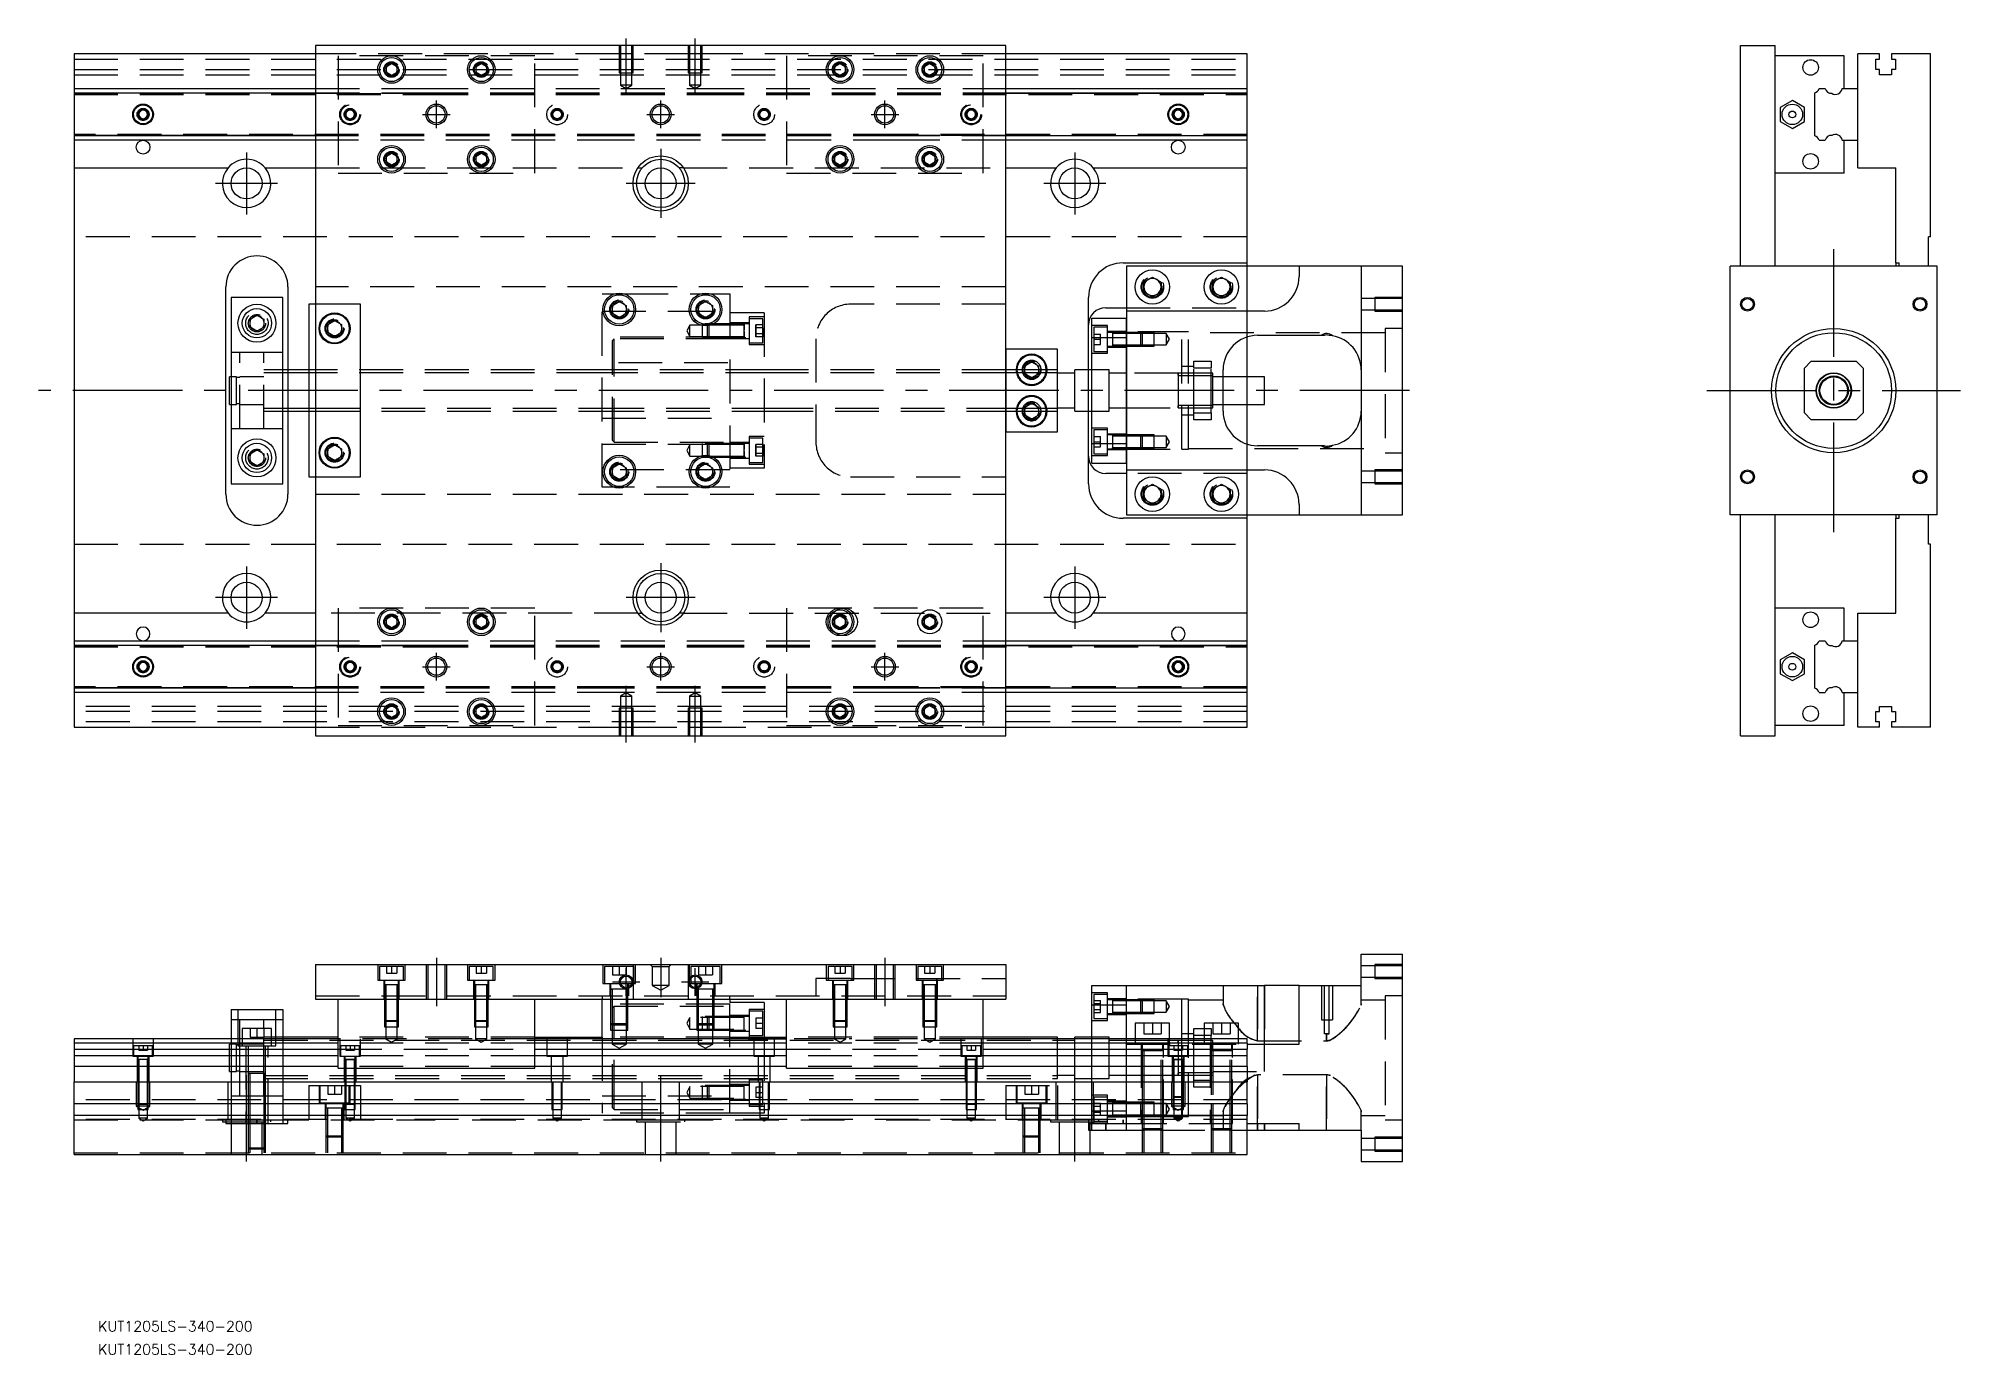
# Model space of a CAD drawing. Extents: x -10 to 547, y -279 to 102.
import ezdxf

# ---------------------------------------------------------------- set-up
doc = ezdxf.new("R2010")
doc.units = 0
doc.linetypes.add('CENTER', pattern=[50.8, 31.75, -6.35, 6.35, -6.35])
doc.linetypes.add('DASHED', pattern=[19.05, 12.7, -6.35])
doc.layers.get('0').update_dxf_attribs({"linetype": 'CONTINUOUS'})
doc.layers.add('CENTER', color=1, linetype='CENTER')
doc.styles.get("Standard").update_dxf_attribs({"font": 'txt.shx', "height": 3, "bigfont": 'bigfont.shx'})

# ---------------------------------------------------------------- blocks, each defined once
blk = doc.blocks.new('*U2')
at = {"color": 7, "linetype": 'CONTINUOUS'}
blk.add_text('KUT1205LS-340-200', height=3, dxfattribs=at).set_placement((7, -279.27))
blk = doc.blocks.new('*U3')
at = {"color": 7, "linetype": 'CONTINUOUS'}
blk.add_text('KUT1205LS-340-200', height=3, dxfattribs=at).set_placement((7, -272.58))

msp = doc.modelspace()

# ---------------------------------------------------------------- linework, layer by layer
at = {"color": 7, "linetype": 'CONTINUOUS'}
for p, q in [((70, 97.5), (0, 97.5)), ((0, 97.5), (0, 87.5)), ((270, 100), (70, 100)), ((70, 100), (70, -100)), ((90.5, 93.87), (92, 94.73)), ((92, 94.73), (93.5, 93.87)), ((116.5, 93.87), (118, 94.73)), ((118, 94.73), (119.5, 93.87)), ((220.5, 93.87), (222, 94.73)), ((222, 94.73), (223.5, 93.87)), ((246.5, 93.87), (248, 94.73)), ((248, 94.73), (249.5, 93.87)), ((270, -100), (270, 100)), ((340, 97.5), (270, 97.5)), ((340, 87.5), (340, 97.5)), ((482.96, 100), (492.96, 100)), ((482.96, 36), (482.96, 100)), ((492.96, 36), (492.96, 100)), ((512.96, 97), (492.96, 97)), ((512.96, 87.5), (512.96, 97)), ((516.96, 87.5), (516.96, 97.5)), ((523.26, 97.5), (516.96, 97.5)), ((522.11, 96), (523.26, 96)), ((522.11, 93), (522.11, 96)), ((523.26, 96), (523.26, 97.5)), ((526.66, 97.5), (526.66, 96)), ((537.96, 97.5), (526.66, 97.5)), ((526.66, 96), (527.81, 96)), ((527.81, 96), (527.81, 93)), ((537.96, 44.5), (537.96, 97.5)), ((90.5, 92.13), (90.5, 93.87)), ((92, 91.27), (90.5, 92.13)), ((93.5, 92.13), (92, 91.27)), ((93.5, 93.87), (93.5, 92.13)), ((116.5, 92.13), (116.5, 93.87)), ((118, 91.27), (116.5, 92.13)), ((119.5, 92.13), (118, 91.27)), ((119.5, 93.87), (119.5, 92.13)), ((220.5, 92.13), (220.5, 93.87)), ((222, 91.27), (220.5, 92.13)), ((223.5, 92.13), (222, 91.27)), ((223.5, 93.87), (223.5, 92.13)), ((246.5, 92.13), (246.5, 93.87)), ((248, 91.27), (246.5, 92.13)), ((249.5, 92.13), (248, 91.27)), ((249.5, 93.87), (249.5, 92.13)), ((523.26, 93), (522.11, 93)), ((523.26, 91.5), (523.26, 93)), ((526.66, 91.5), (523.26, 91.5)), ((526.66, 93), (526.66, 91.5)), ((527.81, 93), (526.66, 93)), ((0, 87.5), (70, 87.5)), ((0, 87.5), (0, 86.25)), ((0, 86.25), (70, 86.25)), ((0, 86.25), (0, 73.75)), ((270, 87.5), (340, 87.5)), ((270, 86.25), (340, 86.25)), ((340, 86.25), (340, 87.5)), ((340, 73.75), (340, 86.25)), ((497.96, 84.04), (494.46, 82.02)), ((501.46, 82.02), (497.96, 84.04)), ((504.46, 73.75), (504.46, 86.25)), ((505.71, 87.5), (507.49, 87.5)), ((512.44, 87.5), (516.96, 87.5)), ((516.96, 72.5), (516.96, 87.5)), ((516.96, 72.5), (516.96, 87.5)), ((18.75, 80.72), (20, 81.44)), ((18.75, 79.28), (18.75, 80.72)), ((20, 78.56), (18.75, 79.28)), ((20, 81.44), (21.25, 80.72)), ((21.25, 79.28), (20, 78.56)), ((21.25, 80.72), (21.25, 79.28)), ((318.75, 80.72), (320, 81.44)), ((318.75, 79.28), (318.75, 80.72)), ((320, 78.56), (318.75, 79.28)), ((320, 81.44), (321.25, 80.72)), ((321.25, 79.28), (320, 78.56)), ((321.25, 80.72), (321.25, 79.28)), ((494.46, 82.02), (494.46, 77.98)), ((501.46, 77.98), (501.46, 82.02)), ((0, 73.75), (0, 72.5)), ((70, 73.75), (0, 73.75)), ((70, 72.5), (0, 72.5)), ((0, 72.5), (0, 64.5)), ((340, 73.75), (270, 73.75)), ((340, 72.5), (270, 72.5)), ((340, 72.5), (340, 73.75)), ((340, 64.5), (340, 72.5)), ((494.46, 77.98), (497.96, 75.96)), ((497.96, 75.96), (501.46, 77.98)), ((505.71, 72.5), (507.49, 72.5)), ((512.44, 72.5), (516.96, 72.5)), ((512.96, 63), (512.96, 72.5)), ((516.96, 64.5), (516.96, 72.5)), ((90.5, 67.87), (92, 68.73)), ((90.5, 66.13), (90.5, 67.87)), ((92, 68.73), (93.5, 67.87)), ((93.5, 67.87), (93.5, 66.13)), ((116.5, 67.87), (118, 68.73)), ((116.5, 66.13), (116.5, 67.87)), ((118, 68.73), (119.5, 67.87)), ((119.5, 67.87), (119.5, 66.13)), ((220.5, 67.87), (222, 68.73)), ((220.5, 66.13), (220.5, 67.87)), ((222, 68.73), (223.5, 67.87)), ((223.5, 67.87), (223.5, 66.13)), ((246.5, 67.87), (248, 68.73)), ((246.5, 66.13), (246.5, 67.87)), ((248, 68.73), (249.5, 67.87)), ((249.5, 67.87), (249.5, 66.13)), ((0, 64.5), (44.64, 64.5)), ((0, 64.5), (0, -64.5)), ((55.36, 64.5), (70, 64.5)), ((92, 65.27), (90.5, 66.13)), ((93.5, 66.13), (92, 65.27)), ((118, 65.27), (116.5, 66.13)), ((119.5, 66.13), (118, 65.27)), ((163.39, 64.5), (164.64, 64.5)), ((176.61, 64.5), (175.36, 64.5)), ((222, 65.27), (220.5, 66.13)), ((223.5, 66.13), (222, 65.27)), ((248, 65.27), (246.5, 66.13)), ((249.5, 66.13), (248, 65.27)), ((270, 64.5), (284.64, 64.5)), ((295.36, 64.5), (340, 64.5)), ((340, 37), (340, 64.5)), ((512.96, 63), (492.96, 63)), ((516.96, 64.5), (527.96, 64.5)), ((527.96, 37), (527.96, 64.5)), ((537.46, 36), (537.46, 44.5)), ((537.96, 44.5), (537.46, 44.5)), ((304, 37), (340, 37)), ((305, 36), (305, 23)), ((355, 36), (305, 36)), ((340, 36), (340, 37)), ((355, 36), (355, 33)), ((373, 36), (355, 36)), ((373, 36), (373, -36)), ((385, 36), (373, 36)), ((385, -36), (385, 36)), ((479.96, -36), (479.96, 36)), ((539.96, 36), (479.96, 36)), ((527.96, 37), (528.96, 37)), ((527.96, 37), (527.96, 36)), ((528.96, 36), (528.96, 37)), ((539.96, -36), (539.96, 36)), ((44, -30), (44, 30)), ((62, 30), (62, 6)), ((310, 31.44), (312.5, 32.89)), ((310, 28.56), (310, 31.44)), ((312.5, 27.11), (310, 28.56)), ((312.5, 32.89), (315, 31.44)), ((315, 28.56), (312.5, 27.11)), ((315, 31.44), (315, 28.56)), ((330, 31.44), (332.5, 32.89)), ((330, 28.56), (330, 31.44)), ((332.5, 27.11), (330, 28.56)), ((332.5, 32.89), (335, 31.44)), ((335, 28.56), (332.5, 27.11)), ((335, 31.44), (335, 28.56)), ((60.5, 27), (45.5, 27)), ((45.5, 27), (45.5, -27)), ((60.5, -27), (60.5, 27)), ((68, 25), (68, 6)), ((83, 25), (68, 25)), ((83, 6), (83, 25)), ((156, 24.65), (158, 25.81)), ((156, 22.35), (156, 24.65)), ((158, 21.19), (156, 22.35)), ((158, 25.81), (160, 24.65)), ((160, 22.35), (158, 21.19)), ((160, 24.65), (160, 22.35)), ((181, 24.65), (183, 25.81)), ((181, 22.35), (181, 24.65)), ((183, 21.19), (181, 22.35)), ((183, 25.81), (185, 24.65)), ((185, 22.35), (183, 21.19)), ((185, 24.65), (185, 22.35)), ((294, 6), (294, 27)), ((299, 24), (305, 24)), ((305, 23), (305, 15.33)), ((345, 23), (305, 23)), ((51, 20.65), (53, 21.81)), ((51, 18.35), (51, 20.65)), ((53, 17.19), (51, 18.35)), ((53, 21.81), (55, 20.65)), ((55, 18.35), (53, 17.19)), ((55, 20.65), (55, 18.35)), ((73.5, 19.15), (75.5, 20.31)), ((73.5, 16.85), (73.5, 19.15)), ((75.5, 15.69), (73.5, 16.85)), ((75.5, 20.31), (77.5, 19.15)), ((77.5, 16.85), (75.5, 15.69)), ((77.5, 19.15), (77.5, 16.85)), ((295, 21), (305, 21)), ((295, 15.33), (295, 21)), ((285, 12), (270, 12)), ((270, 12), (270, 6)), ((285, 6), (285, 12)), ((295, 15.33), (305, 15.33)), ((295, -15.33), (295, 15.33)), ((305, -15.33), (305, 15.33)), ((305, 15.33), (305, -15.33)), ((340, 4), (340, 15.54)), ((343, 16), (361.5, 16)), ((361.5, 16), (362.36, 16)), ((70, 6), (60.5, 6)), ((285, 6), (270, 6)), ((275.5, 7.15), (277.5, 8.31)), ((275.5, 6), (275.5, 7.15)), ((277.5, 8.31), (279.5, 7.15)), ((279.5, 7.15), (279.5, 6)), ((285, -6), (285, 6)), ((290, -6), (290, 6)), ((295, 6), (290, 6)), ((333, -6), (333, 6)), ((503.46, 8.5), (501.46, 6.5)), ((501.46, -6.5), (501.46, 6.5)), ((503.46, 8.5), (516.46, 8.5)), ((518.46, 6.5), (516.46, 8.5)), ((518.46, 6.5), (518.46, -6.5)), ((45, -4), (45, 4)), ((45.5, 4), (45, 4)), ((290, 5), (285, 5)), ((345, 4), (333, 4)), ((345, -4), (345, 4)), ((45, -4), (45.5, -4)), ((285, -5), (290, -5)), ((333, -4), (345, -4)), ((340, -15.54), (340, -4)), ((60.5, -6), (70, -6)), ((62, -6), (62, -30)), ((68, -6), (68, -25)), ((83, -25), (83, -6)), ((270, -6), (270, -12)), ((270, -6), (285, -6)), ((275.5, -7.15), (275.5, -6)), ((277.5, -8.31), (275.5, -7.15)), ((279.5, -7.15), (277.5, -8.31)), ((279.5, -6), (279.5, -7.15)), ((285, -12), (285, -6)), ((290, -6), (295, -6)), ((294, -27), (294, -6)), ((501.46, -6.5), (503.46, -8.5)), ((516.46, -8.5), (503.46, -8.5)), ((516.46, -8.5), (518.46, -6.5)), ((73.5, -16.85), (75.5, -15.69)), ((75.5, -15.69), (77.5, -16.85)), ((270, -12), (285, -12)), ((295, -15.33), (305, -15.33)), ((295, -21), (295, -15.33)), ((305, -15.33), (305, -23)), ((361.5, -16), (343, -16)), ((362.36, -16), (361.5, -16)), ((51, -18.35), (53, -17.19)), ((51, -20.65), (51, -18.35)), ((53, -21.81), (51, -20.65)), ((53, -17.19), (55, -18.35)), ((55, -20.65), (53, -21.81)), ((55, -18.35), (55, -20.65)), ((73.5, -19.15), (73.5, -16.85)), ((75.5, -20.31), (73.5, -19.15)), ((77.5, -19.15), (75.5, -20.31)), ((77.5, -16.85), (77.5, -19.15)), ((156, -22.35), (158, -21.19)), ((158, -21.19), (160, -22.35)), ((181, -22.35), (183, -21.19)), ((183, -21.19), (185, -22.35)), ((295, -21), (305, -21)), ((45.5, -27), (60.5, -27)), ((68, -25), (83, -25)), ((156, -24.65), (156, -22.35)), ((158, -25.81), (156, -24.65)), ((160, -24.65), (158, -25.81)), ((160, -22.35), (160, -24.65)), ((181, -24.65), (181, -22.35)), ((183, -25.81), (181, -24.65)), ((185, -24.65), (183, -25.81)), ((185, -22.35), (185, -24.65)), ((305, -24), (299, -24)), ((305, -23), (345, -23)), ((305, -23), (305, -36)), ((310, -28.56), (312.5, -27.11)), ((312.5, -27.11), (315, -28.56)), ((330, -28.56), (332.5, -27.11)), ((332.5, -27.11), (335, -28.56)), ((310, -31.44), (310, -28.56)), ((312.5, -32.89), (310, -31.44)), ((315, -31.44), (312.5, -32.89)), ((315, -28.56), (315, -31.44)), ((330, -31.44), (330, -28.56)), ((332.5, -32.89), (330, -31.44)), ((335, -31.44), (332.5, -32.89)), ((335, -28.56), (335, -31.44)), ((355, -33), (355, -36)), ((340, -37), (304, -37)), ((305, -36), (355, -36)), ((340, -37), (340, -36)), ((340, -64.5), (340, -37)), ((355, -36), (373, -36)), ((373, -36), (385, -36)), ((539.96, -36), (479.96, -36)), ((482.96, -100), (482.96, -36)), ((492.96, -100), (492.96, -36)), ((527.96, -36), (527.96, -37)), ((527.96, -64.5), (527.96, -37)), ((527.96, -37), (528.96, -37)), ((528.96, -37), (528.96, -36)), ((537.46, -44.5), (537.46, -36)), ((537.96, -44.5), (537.46, -44.5)), ((537.96, -97.5), (537.96, -44.5)), ((0, -64.5), (0, -72.5)), ((44.64, -64.5), (0, -64.5)), ((70, -64.5), (55.36, -64.5)), ((90.5, -66.13), (92, -65.27)), ((90.5, -67.87), (90.5, -66.13)), ((92, -65.27), (93.5, -66.13)), ((93.5, -66.13), (93.5, -67.87)), ((116.5, -66.13), (118, -65.27)), ((116.5, -67.87), (116.5, -66.13)), ((118, -65.27), (119.5, -66.13)), ((119.5, -66.13), (119.5, -67.87)), ((163.39, -64.5), (164.64, -64.5)), ((176.61, -64.5), (175.36, -64.5)), ((220.5, -66.13), (222, -65.27)), ((220.5, -67.87), (220.5, -66.13)), ((222, -65.27), (223.5, -66.13)), ((223.5, -66.13), (223.5, -67.87)), ((246.5, -66.13), (248, -65.27)), ((246.5, -67.87), (246.5, -66.13)), ((248, -65.27), (249.5, -66.13)), ((249.5, -66.13), (249.5, -67.87)), ((284.64, -64.5), (270, -64.5)), ((340, -64.5), (295.36, -64.5)), ((340, -72.5), (340, -64.5)), ((512.96, -63), (492.96, -63)), ((512.96, -72.5), (512.96, -63)), ((516.96, -72.5), (516.96, -64.5)), ((516.96, -64.5), (527.96, -64.5)), ((92, -68.73), (90.5, -67.87)), ((93.5, -67.87), (92, -68.73)), ((118, -68.73), (116.5, -67.87)), ((119.5, -67.87), (118, -68.73)), ((222, -68.73), (220.5, -67.87)), ((223.5, -67.87), (222, -68.73)), ((248, -68.73), (246.5, -67.87)), ((249.5, -67.87), (248, -68.73)), ((0, -72.5), (70, -72.5)), ((0, -72.5), (0, -73.75)), ((0, -73.75), (70, -73.75)), ((0, -73.75), (0, -86.25)), ((270, -72.5), (340, -72.5)), ((270, -73.75), (340, -73.75)), ((340, -73.75), (340, -72.5)), ((340, -86.25), (340, -73.75)), ((497.96, -75.96), (494.46, -77.98)), ((494.46, -77.98), (494.46, -82.02)), ((501.46, -77.98), (497.96, -75.96)), ((501.46, -82.02), (501.46, -77.98)), ((504.46, -86.25), (504.46, -73.75)), ((505.71, -72.5), (507.49, -72.5)), ((512.44, -72.5), (516.96, -72.5)), ((516.96, -87.5), (516.96, -72.5)), ((516.96, -87.5), (516.96, -72.5)), ((18.75, -79.28), (20, -78.56)), ((18.75, -80.72), (18.75, -79.28)), ((20, -81.44), (18.75, -80.72)), ((20, -78.56), (21.25, -79.28)), ((21.25, -80.72), (20, -81.44)), ((21.25, -79.28), (21.25, -80.72)), ((318.75, -79.28), (320, -78.56)), ((318.75, -80.72), (318.75, -79.28)), ((320, -81.44), (318.75, -80.72)), ((320, -78.56), (321.25, -79.28)), ((321.25, -80.72), (320, -81.44)), ((321.25, -79.28), (321.25, -80.72)), ((494.46, -82.02), (497.96, -84.04)), ((497.96, -84.04), (501.46, -82.02)), ((70, -86.25), (0, -86.25)), ((0, -86.25), (0, -87.5)), ((70, -87.5), (0, -87.5)), ((0, -87.5), (0, -97.5)), ((340, -86.25), (270, -86.25)), ((340, -87.5), (270, -87.5)), ((340, -87.5), (340, -86.25)), ((340, -97.5), (340, -87.5)), ((505.71, -87.5), (507.49, -87.5)), ((512.44, -87.5), (516.96, -87.5)), ((512.96, -97), (512.96, -87.5)), ((516.96, -97.5), (516.96, -87.5)), ((90.5, -92.13), (92, -91.27)), ((90.5, -93.87), (90.5, -92.13)), ((92, -94.73), (90.5, -93.87)), ((92, -91.27), (93.5, -92.13)), ((93.5, -93.87), (92, -94.73)), ((93.5, -92.13), (93.5, -93.87)), ((116.5, -92.13), (118, -91.27)), ((116.5, -93.87), (116.5, -92.13)), ((118, -94.73), (116.5, -93.87)), ((118, -91.27), (119.5, -92.13)), ((119.5, -93.87), (118, -94.73)), ((119.5, -92.13), (119.5, -93.87)), ((220.5, -92.13), (222, -91.27)), ((220.5, -93.87), (220.5, -92.13)), ((222, -94.73), (220.5, -93.87)), ((222, -91.27), (223.5, -92.13)), ((223.5, -93.87), (222, -94.73)), ((223.5, -92.13), (223.5, -93.87)), ((246.5, -92.13), (248, -91.27)), ((246.5, -93.87), (246.5, -92.13)), ((248, -94.73), (246.5, -93.87)), ((248, -91.27), (249.5, -92.13)), ((249.5, -93.87), (248, -94.73)), ((249.5, -92.13), (249.5, -93.87)), ((522.11, -93), (523.26, -93)), ((522.11, -96), (522.11, -93)), ((523.26, -91.5), (526.66, -91.5)), ((523.26, -93), (523.26, -91.5)), ((526.66, -91.5), (526.66, -93)), ((526.66, -93), (527.81, -93)), ((527.81, -93), (527.81, -96)), ((0, -97.5), (70, -97.5)), ((70, -100), (270, -100)), ((270, -97.5), (340, -97.5)), ((482.96, -100), (492.96, -100)), ((512.96, -97), (492.96, -97)), ((523.26, -97.5), (516.96, -97.5)), ((523.26, -96), (522.11, -96)), ((523.26, -97.5), (523.26, -96)), ((526.66, -96), (526.66, -97.5)), ((527.81, -96), (526.66, -96)), ((537.96, -97.5), (526.66, -97.5)), ((70, -166.31), (70, -176.31)), ((70, -166.31), (270, -166.31)), ((270, -166.31), (270, -176.31)), ((373, -172.31), (373, -163.31)), ((373, -163.31), (385, -163.31)), ((385, -223.31), (385, -163.31)), ((295, -172.31), (305, -172.31)), ((295, -177.98), (295, -172.31)), ((305, -172.31), (345, -172.31)), ((305, -187.81), (305, -172.31)), ((345, -189.31), (345, -172.31)), ((355, -172.31), (345, -172.31)), ((355, -189.31), (355, -172.31)), ((355, -172.31), (373, -172.31)), ((70, -176.31), (270, -176.31)), ((76.5, -196.31), (76.5, -176.31)), ((133.5, -196.31), (133.5, -176.31)), ((153, -187.31), (153, -176.31)), ((185.5, -173.41), (180.5, -173.41)), ((190, -176.31), (190, -177.31)), ((200, -177.31), (190, -177.31)), ((200, -177.31), (200, -187.31)), ((206.5, -196.31), (206.5, -176.31)), ((263.5, -196.31), (263.5, -176.31)), ((295, -187.81), (295, -177.98)), ((295, -177.98), (305, -177.98)), ((45.5, -179.31), (45.5, -187.81)), ((45.5, -179.31), (60.5, -179.31)), ((60.5, -179.31), (60.5, -187.81)), ((317.5, -183.31), (307.5, -183.31)), ((307.5, -183.31), (307.5, -187.81)), ((317.5, -187.81), (317.5, -183.31)), ((337.5, -183.31), (327.5, -183.31)), ((327.5, -183.31), (327.5, -187.81)), ((337.5, -187.81), (337.5, -183.31)), ((0, -187.81), (0, -189.06)), ((76.5, -187.81), (0, -187.81)), ((76.5, -189.06), (0, -189.06)), ((0, -189.06), (0, -190.84)), ((76.5, -187.31), (60.5, -187.31)), ((133.5, -187.31), (153, -187.31)), ((206.5, -187.81), (133.5, -187.81)), ((206.5, -189.06), (133.5, -189.06)), ((190, -187.31), (206.5, -187.31)), ((285, -187.31), (263.5, -187.31)), ((340, -187.81), (263.5, -187.81)), ((340, -189.06), (263.5, -189.06)), ((285, -187.81), (285, -187.31)), ((290, -187.81), (290, -187.31)), ((295, -187.31), (290, -187.31)), ((321, -189.06), (320, -189.06)), ((324.5, -189.06), (321, -189.06)), ((327.5, -189.06), (324.5, -189.06)), ((329.5, -189.06), (327.5, -189.06)), ((330, -189.06), (329.5, -189.06)), ((340, -189.06), (340, -187.81)), ((340, -189.06), (340, -190.84)), ((340, -189.31), (355, -189.31)), ((0, -190.84), (76.5, -190.84)), ((0, -190.84), (0, -192.73)), ((0, -192.73), (0, -195.79)), ((76.5, -192.73), (0, -192.73)), ((133.5, -190.84), (206.5, -190.84)), ((206.5, -192.73), (133.5, -192.73)), ((263.5, -190.84), (340, -190.84)), ((340, -192.73), (263.5, -192.73)), ((340, -192.73), (340, -190.84)), ((340, -195.79), (340, -192.73)), ((0, -195.79), (0, -200.31)), ((76.5, -195.79), (0, -195.79)), ((0, -200.31), (340, -200.31)), ((0, -206.61), (0, -200.31)), ((76.5, -196.31), (133.5, -196.31)), ((206.5, -195.79), (133.5, -195.79)), ((206.5, -196.31), (263.5, -196.31)), ((340, -195.79), (263.5, -195.79)), ((340, -195.79), (340, -200.31)), ((340, -206.61), (340, -200.31)), ((340, -206.61), (0, -206.61)), ((0, -210.01), (0, -206.61)), ((0, -221.31), (0, -210.01)), ((340, -210.01), (0, -210.01)), ((340, -206.61), (340, -210.01)), ((340, -221.31), (340, -210.01)), ((340, -212.31), (355, -212.31)), ((340, -214.31), (345, -214.31)), ((345, -214.31), (345, -212.31)), ((345, -214.31), (355, -214.31)), ((355, -214.31), (355, -212.31)), ((355, -214.31), (373, -214.31)), ((373, -214.31), (373, -223.31)), ((0, -221.31), (340, -221.31)), ((373, -223.31), (385, -223.31))]:
    msp.add_line(p, q, dxfattribs=at)
at = {"color": 3, "linetype": 'DASHED'}
for p, q in [((0, 96), (340, 96)), ((158, 97.5), (70, 97.5)), ((133.5, 97), (76.5, 97)), ((76.5, 97), (76.5, 63)), ((133.5, 63), (133.5, 97)), ((158, 100), (158, 92)), ((162, 97.5), (158, 97.5)), ((158.35, 100), (158.35, 92)), ((161.65, 92), (161.65, 100)), ((162, 92), (162, 100)), ((178, 97.5), (162, 97.5)), ((178, 100), (178, 92)), ((182, 97.5), (178, 97.5)), ((178.35, 100), (178.35, 92)), ((181.65, 92), (181.65, 100)), ((182, 92), (182, 100)), ((270, 97.5), (182, 97.5)), ((263.5, 97), (206.5, 97)), ((206.5, 97), (206.5, 63)), ((263.5, 63), (263.5, 97)), ((0, 93), (340, 93)), ((0, 91.5), (340, 91.5)), ((90, 93), (90.03, 93.35)), ((119.97, 93.33), (120, 93)), ((158, 92), (162, 92)), ((158.35, 92), (158.35, 88.5)), ((161.65, 88.5), (161.65, 92)), ((178, 92), (182, 92)), ((178.35, 92), (178.35, 88.5)), ((181.65, 88.5), (181.65, 92)), ((223.97, 93.33), (224, 93)), ((246, 93), (246.03, 93.35)), ((0, 86.11), (70, 86.11)), ((0, 86.1), (101.5, 86.1)), ((0, 85.8), (101.5, 85.8)), ((70, 87.5), (101.5, 87.5)), ((70, 86.25), (101.5, 86.25)), ((70, 86.11), (101.5, 86.11)), ((101.5, 87.5), (158.5, 87.5)), ((101.5, 86.25), (158.5, 86.25)), ((101.5, 86.11), (158.5, 86.11)), ((101.5, 86.1), (158.5, 86.1)), ((101.5, 85.8), (158.5, 85.8)), ((161.65, 88.5), (158.35, 88.5)), ((158.35, 88.5), (160, 87.55)), ((158.5, 87.5), (181.5, 87.5)), ((158.5, 86.25), (181.5, 86.25)), ((158.5, 86.11), (181.5, 86.11)), ((158.5, 86.1), (181.5, 86.1)), ((158.5, 85.8), (181.5, 85.8)), ((160, 87.55), (161.65, 88.5)), ((181.65, 88.5), (178.35, 88.5)), ((178.35, 88.5), (180, 87.55)), ((180, 87.55), (181.65, 88.5)), ((181.5, 87.5), (238.5, 87.5)), ((181.5, 86.25), (238.5, 86.25)), ((181.5, 86.11), (238.5, 86.11)), ((181.5, 86.1), (238.5, 86.1)), ((181.5, 86.1), (238.5, 86.1)), ((181.5, 85.8), (238.5, 85.8)), ((181.5, 85.8), (238.5, 85.8)), ((238.5, 87.5), (270, 87.5)), ((238.5, 86.25), (270, 86.25)), ((238.5, 86.11), (270, 86.11)), ((238.5, 86.1), (340, 86.1)), ((238.5, 85.8), (340, 85.8)), ((270, 86.11), (340, 86.11)), ((18.5, 80), (18.52, 80.22)), ((78.75, 80.72), (80, 81.44)), ((78.75, 79.28), (78.75, 80.72)), ((80, 78.56), (78.75, 79.28)), ((80, 81.44), (81.25, 80.72)), ((81.25, 79.28), (80, 78.56)), ((81.25, 80.72), (81.25, 79.28)), ((81.48, 80.26), (81.5, 80)), ((258.5, 80), (258.52, 80.22)), ((258.75, 80.72), (260, 81.44)), ((258.75, 79.28), (258.75, 80.72)), ((260, 78.56), (258.75, 79.28)), ((260, 81.44), (261.25, 80.72)), ((261.25, 79.28), (260, 78.56)), ((261.25, 80.72), (261.25, 79.28)), ((321.48, 80.26), (321.5, 80)), ((101.5, 74.2), (0, 74.2)), ((101.5, 73.9), (0, 73.9)), ((70, 73.89), (0, 73.89)), ((101.5, 73.89), (70, 73.89)), ((101.5, 73.75), (70, 73.75)), ((101.5, 72.5), (70, 72.5)), ((158.5, 74.2), (101.5, 74.2)), ((158.5, 73.9), (101.5, 73.9)), ((158.5, 73.89), (101.5, 73.89)), ((158.5, 73.75), (101.5, 73.75)), ((158.5, 72.5), (101.5, 72.5)), ((181.5, 74.2), (158.5, 74.2)), ((181.5, 73.9), (158.5, 73.9)), ((181.5, 73.89), (158.5, 73.89)), ((181.5, 73.75), (158.5, 73.75)), ((181.5, 72.5), (158.5, 72.5)), ((238.5, 74.2), (181.5, 74.2)), ((238.5, 74.2), (181.5, 74.2)), ((238.5, 73.9), (181.5, 73.9)), ((238.5, 73.9), (181.5, 73.9)), ((238.5, 73.89), (181.5, 73.89)), ((238.5, 73.75), (181.5, 73.75)), ((238.5, 72.5), (181.5, 72.5)), ((340, 74.2), (238.5, 74.2)), ((340, 73.9), (238.5, 73.9)), ((270, 73.89), (238.5, 73.89)), ((270, 73.75), (238.5, 73.75)), ((270, 72.5), (238.5, 72.5)), ((340, 73.89), (270, 73.89)), ((90, 67), (90.03, 67.35)), ((119.97, 67.33), (120, 67)), ((220, 67), (220.02, 67.3)), ((246, 67), (246.03, 67.35)), ((70, 64.5), (163.39, 64.5)), ((76.5, 63), (133.5, 63)), ((176.61, 64.5), (270, 64.5)), ((206.5, 63), (263.5, 63)), ((340, 44.5), (0, 44.5)), ((340, 24), (340, 36)), ((270, 30), (70, 30)), ((153, 28), (156.48, 28)), ((153, -28), (153, 28)), ((156.48, 28), (159.52, 28)), ((159.52, 28), (181.48, 28)), ((181.48, 28), (184.52, 28)), ((184.52, 28), (190, 28)), ((190, 28), (190, -28)), ((315.48, 30.36), (315.5, 30)), ((335.48, 30.36), (335.5, 30)), ((153, 23), (190, 23)), ((160.48, 23.79), (160.5, 23.5)), ((185.48, 23.79), (185.5, 23.5)), ((200, 22.5), (190, 22.5)), ((200, 22.5), (200, -22.5)), ((270, 25), (225, 25)), ((305, 24), (340, 24)), ((340, 23), (340, 24)), ((340, 15.54), (340, 23)), ((377, 26.65), (373, 26.65)), ((373, 23.35), (377, 23.35)), ((377, 27), (377, 23)), ((385, 27), (377, 27)), ((385, 26.65), (377, 26.65)), ((377, 23.35), (385, 23.35)), ((377, 23), (385, 23)), ((50.5, 19.5), (50.51, 19.75)), ((77.98, 18.29), (78, 18)), ((178.5, 18.97), (177.55, 17.32)), ((177.55, 17.32), (178.5, 15.67)), ((178.5, 15.67), (178.5, 18.97)), ((182, 18.97), (178.5, 18.97)), ((180.03, 20.25), (179.6, 19.82)), ((182, 19.32), (182, 15.32)), ((195.6, 19.32), (182, 19.32)), ((183.6, 18.97), (182, 18.97)), ((183.95, 19.32), (183.6, 18.97)), ((183.6, 15.67), (183.6, 18.97)), ((190, 18.97), (183.6, 18.97)), ((183.95, 19.32), (183.95, 15.32)), ((195.6, 19.57), (190, 19.57)), ((194.2, 18.97), (190, 18.97)), ((194.2, 19.32), (194.2, 19.32)), ((194.2, 17.56), (194.2, 19.32)), ((194.2, 17.55), (194.2, 19.32)), ((194.2, 19.32), (194.2, 19.32)), ((194.2, 17.56), (194.2, 19.32)), ((194.2, 17.55), (194.2, 19.32)), ((194.2, 19.32), (194.2, 18.74)), ((194.2, 18.74), (194.2, 19.32)), ((194.2, 19.32), (194.2, 19.32)), ((194.2, 19.32), (194.2, 18.74)), ((194.2, 18.6), (194.2, 18.97)), ((194.2, 18.6), (194.2, 18.97)), ((194.2, 18.74), (194.2, 17.57)), ((194.2, 15.91), (194.2, 18.74)), ((194.2, 16.04), (194.2, 18.6)), ((194.2, 17.45), (194.2, 18.6)), ((194.2, 15.91), (194.2, 17.46)), ((194.2, 15.32), (194.2, 17.46)), ((194.2, 15.32), (194.2, 17.18)), ((194.2, 17.1), (194.2, 15.91)), ((195.6, 21.32), (195.6, 13.32)), ((200, 21.32), (195.6, 21.32)), ((199.6, 20.82), (195.6, 20.82)), ((197.6, 18.19), (197.6, 19.05)), ((197.6, 19.05), (197.6, 18.19)), ((199.6, 19.05), (197.6, 19.05)), ((199.6, 18.19), (197.6, 18.19)), ((197.6, 16.45), (197.6, 18.19)), ((197.6, 18.19), (197.6, 16.45)), ((199.6, 17.32), (199.6, 20.82)), ((199.6, 13.82), (199.6, 20.82)), ((199.6, 16.45), (199.6, 18.19)), ((199.6, 18.19), (199.6, 16.45)), ((199.6, 13.82), (199.6, 17.32)), ((299.5, 18.85), (295, 18.85)), ((295.5, 18.35), (295.5, 11.35)), ((299.5, 18.35), (295.5, 18.35)), ((299.5, 10.85), (299.5, 18.85)), ((305, 17.1), (299.5, 17.1)), ((300.9, 16.85), (299.5, 16.85)), ((300.9, 16.85), (300.89, 16.85)), ((300.9, 16.85), (300.9, 16.63)), ((305, 16.85), (300.9, 16.85)), ((300.9, 16.85), (300.9, 16.85)), ((305, 15.33), (305, 21)), ((321, 17), (305, 17)), ((309.15, 16.85), (305, 16.85)), ((309.15, 16.85), (305, 16.85)), ((309.15, 12.85), (309.15, 16.85)), ((313, 16.85), (309.15, 16.85)), ((309.5, 16.5), (309.15, 16.85)), ((313, 12.85), (313, 16.85)), ((321, -17), (321, 17)), ((323, 17), (321, 17)), ((323, -17), (323, 17)), ((380, 16.75), (323, 16.75)), ((380, 18), (380, -18)), ((385, 18), (380, 18)), ((190, 15.5), (153, 15.5)), ((156.5, 15), (156, 14.5)), ((156, -14.5), (156, 14.5)), ((156.5, -15), (156.5, 15)), ((190, 15), (156.5, 15)), ((178.5, 15.67), (182, 15.67)), ((182, 15.67), (183.6, 15.67)), ((182, 15.32), (195.6, 15.32)), ((183.6, 15.67), (184.43, 15.67)), ((183.6, 15.67), (183.95, 15.32)), ((184.43, 15.67), (190, 15.67)), ((190, 15.67), (194.2, 15.67)), ((190, 15.07), (195.6, 15.07)), ((194.2, 15.67), (194.2, 16.04)), ((194.2, 15.67), (194.2, 16.04)), ((194.2, 15.32), (194.2, 15.91)), ((194.2, 15.32), (194.2, 15.91)), ((194.2, 15.91), (194.2, 15.32)), ((195.6, 13.82), (199.6, 13.82)), ((195.6, 13.32), (200, 13.32)), ((199.6, 16.45), (197.6, 16.45)), ((197.6, 15.59), (197.6, 16.45)), ((197.6, 16.45), (197.6, 15.59)), ((199.6, 15.59), (197.6, 15.59)), ((199.6, 15.59), (199.6, 16.45)), ((199.6, 16.45), (199.6, 15.59)), ((215, 15), (215, -15)), ((295.5, 16.35), (297.5, 16.35)), ((295.5, 14.85), (297.5, 14.85)), ((295.5, 13.35), (297.5, 13.35)), ((295.5, 11.35), (299.5, 11.35)), ((297.5, 14.85), (297.5, 16.35)), ((297.5, 13.35), (297.5, 14.85)), ((299.5, 12.85), (300.9, 12.85)), ((299.5, 12.6), (305, 12.6)), ((300.89, 12.85), (300.9, 12.85)), ((300.9, 16.63), (300.9, 13.07)), ((305, 16.5), (300.9, 16.5)), ((300.9, 13.2), (305, 13.2)), ((300.9, 13.07), (300.9, 12.85)), ((300.9, 12.85), (305, 12.85)), ((300.9, 12.85), (300.9, 12.85)), ((309.5, 16.5), (305, 16.5)), ((305, 13.2), (309.5, 13.2)), ((305, 12.85), (309.15, 12.85)), ((305, 12.85), (309.15, 12.85)), ((309.15, 12.85), (309.5, 13.2)), ((309.15, 12.85), (313, 12.85)), ((309.5, 16.5), (309.5, 13.2)), ((313, 16.5), (309.5, 16.5)), ((309.5, 13.2), (313, 13.2)), ((316.5, 16.5), (313, 16.5)), ((313, 13.2), (316.5, 13.2)), ((316.5, 16.5), (316.5, 13.2)), ((317.45, 14.85), (316.5, 16.5)), ((316.5, 13.2), (317.45, 14.85)), ((340, 15.54), (340, 15.54)), ((48, 11), (45.5, 11)), ((48, -11), (48, 11)), ((55, 11), (48, 11)), ((55, -11), (55, 11)), ((60.5, 11), (55, 11)), ((60.5, 6), (55, 6)), ((62, 6), (62, 5.12)), ((68, 6), (68, 5.12)), ((152.5, 6), (70, 6)), ((83, 5.12), (83, 6)), ((201.5, 6), (152.5, 6)), ((189.5, 8), (153, 8)), ((270, 6), (201.5, 6)), ((270, 6), (270, 5.12)), ((275.5, 5.12), (275.5, 6)), ((279.5, 6), (279.5, 5.12)), ((279.98, 6.29), (280, 6)), ((294, -6), (294, 6)), ((295, 10.85), (299.5, 10.85)), ((300, 6), (295, 6)), ((300, -6), (300, 6)), ((324.5, 7), (321, 7)), ((324.5, 8.5), (329.5, 8.5)), ((324.5, 6.5), (324.5, 8.5)), ((329.5, 6.5), (324.5, 6.5)), ((324.5, -6.5), (324.5, 6.5)), ((329.5, 8.5), (329.5, 6.5)), ((329.5, -6.5), (329.5, 6.5)), ((47.1, 4), (45.5, 4)), ((47.1, -4), (47.1, 4)), ((48, 3.8), (47.1, 3.8)), ((55, 4), (48, 4)), ((60.5, 5.12), (55, 5.12)), ((62, 5.12), (62, -5.12)), ((68, 5.12), (68, -5.12)), ((152.5, 5.12), (70, 5.12)), ((83, -5.12), (83, 5.12)), ((201.5, 5.12), (152.5, 5.12)), ((270, 5.12), (201.5, 5.12)), ((270, 5.12), (270, -5.12)), ((275.5, 4.85), (275.5, 5.12)), ((277.5, 3.69), (275.5, 4.85)), ((279.5, 4.85), (277.5, 3.69)), ((279.5, 5.12), (279.5, 4.85)), ((305, 5), (300, 5)), ((320, 5), (305, 5)), ((329.5, 5), (319.99, 5)), ((320, 4.44), (320, 5)), ((320, 5), (320, 4.44)), ((329.5, 5), (320, 5)), ((320, 4.44), (320, -4.44)), ((330, 4.25), (320, 4.25)), ((330, 5), (329.5, 5)), ((330, -5), (330, 5)), ((333, 4), (330, 4)), ((340, -4), (340, 4)), ((45.5, -4), (47.1, -4)), ((47.1, -3.8), (48, -3.8)), ((48, -4), (55, -4)), ((55, -5.12), (60.5, -5.12)), ((62, -5.12), (62, -6)), ((68, -5.12), (68, -6)), ((70, -5.12), (152.5, -5.12)), ((83, -6), (83, -5.12)), ((152.5, -5.12), (201.5, -5.12)), ((201.5, -5.12), (270, -5.12)), ((270, -5.12), (270, -6)), ((275.5, -4.85), (277.5, -3.69)), ((275.5, -5.12), (275.5, -4.85)), ((275.5, -6), (275.5, -5.12)), ((277.5, -3.69), (279.5, -4.85)), ((279.5, -4.85), (279.5, -5.12)), ((279.5, -5.12), (279.5, -6)), ((300, -5), (305, -5)), ((305, -5), (320, -5)), ((319.99, -5), (329.5, -5)), ((320, -4.25), (330, -4.25)), ((320, -5), (320, -4.44)), ((320, -4.44), (320, -5)), ((320, -5), (320, -5)), ((320, -5), (329.5, -5)), ((329.5, -5), (330, -5)), ((330, -4), (333, -4)), ((45.5, -11), (48, -11)), ((48, -11), (55, -11)), ((55, -6), (60.5, -6)), ((55, -11), (60.5, -11)), ((70, -6), (152.5, -6)), ((152.5, -6), (201.5, -6)), ((153, -8), (189.5, -8)), ((201.5, -6), (270, -6)), ((275, -6), (275.02, -5.7)), ((295, -6), (300, -6)), ((299.5, -10.85), (295, -10.85)), ((299.5, -18.85), (299.5, -10.85)), ((321, -7), (324.5, -7)), ((324.5, -6.5), (329.5, -6.5)), ((324.5, -8.5), (324.5, -6.5)), ((329.5, -8.5), (324.5, -8.5)), ((329.5, -6.5), (329.5, -8.5)), ((153, -15.5), (190, -15.5)), ((156, -14.5), (156.5, -15)), ((156.5, -15), (190, -15)), ((178.5, -15.67), (177.55, -17.32)), ((178.5, -18.97), (178.5, -15.67)), ((182, -15.67), (178.5, -15.67)), ((182, -15.32), (182, -19.32)), ((195.6, -15.32), (182, -15.32)), ((183.6, -15.67), (182, -15.67)), ((183.95, -15.32), (183.6, -15.67)), ((183.6, -18.97), (183.6, -15.67)), ((190, -15.67), (183.6, -15.67)), ((183.95, -15.32), (183.95, -19.32)), ((195.6, -15.07), (190, -15.07)), ((194.2, -15.67), (190, -15.67)), ((194.2, -15.32), (194.2, -15.32)), ((194.2, -17.08), (194.2, -15.32)), ((194.2, -17.09), (194.2, -15.32)), ((194.2, -15.32), (194.2, -15.32)), ((194.2, -17.08), (194.2, -15.32)), ((194.2, -17.09), (194.2, -15.32)), ((194.2, -15.32), (194.2, -15.91)), ((194.2, -15.91), (194.2, -15.32)), ((194.2, -15.32), (194.2, -15.32)), ((194.2, -15.32), (194.2, -15.91)), ((194.2, -16.04), (194.2, -15.67)), ((194.2, -16.04), (194.2, -15.67)), ((194.2, -15.91), (194.2, -17.08)), ((194.2, -18.74), (194.2, -15.91)), ((194.2, -18.6), (194.2, -16.04)), ((194.2, -17.19), (194.2, -16.04)), ((195.6, -13.32), (195.6, -21.32)), ((200, -13.32), (195.6, -13.32)), ((195.6, -13.82), (195.6, -20.82)), ((195.6, -13.82), (195.6, -17.32)), ((199.6, -13.82), (195.6, -13.82)), ((195.6, -15.32), (195.6, -17.32)), ((195.6, -15.32), (195.6, -19.32)), ((197.6, -16.45), (197.6, -15.59)), ((197.6, -15.59), (197.6, -16.45)), ((199.6, -15.59), (197.6, -15.59)), ((199.6, -16.45), (197.6, -16.45)), ((197.6, -18.19), (197.6, -16.45)), ((197.6, -16.45), (197.6, -18.19)), ((199.6, -17.32), (199.6, -13.82)), ((199.6, -20.82), (199.6, -13.82)), ((199.6, -16.45), (199.6, -15.59)), ((199.6, -15.59), (199.6, -16.45)), ((199.6, -18.19), (199.6, -16.45)), ((199.6, -16.45), (199.6, -18.19)), ((295.5, -11.35), (295.5, -18.35)), ((299.5, -11.35), (295.5, -11.35)), ((295.5, -13.35), (297.5, -13.35)), ((295.5, -14.85), (297.5, -14.85)), ((295.5, -16.35), (297.5, -16.35)), ((297.5, -14.85), (297.5, -13.35)), ((297.5, -16.35), (297.5, -14.85)), ((305, -12.6), (299.5, -12.6)), ((300.9, -12.85), (299.5, -12.85)), ((300.9, -12.85), (300.89, -12.85)), ((300.9, -12.85), (300.9, -13.07)), ((300.9, -13.07), (300.9, -12.85)), ((305, -12.85), (300.9, -12.85)), ((300.9, -12.85), (300.9, -12.85)), ((300.9, -13.07), (300.9, -16.63)), ((305, -13.2), (300.9, -13.2)), ((300.9, -16.5), (305, -16.5)), ((300.9, -16.63), (300.9, -16.85)), ((300.9, -16.85), (300.9, -16.63)), ((309.15, -12.85), (305, -12.85)), ((309.15, -12.85), (305, -12.85)), ((309.5, -13.2), (305, -13.2)), ((305, -21), (305, -15.33)), ((305, -16.5), (309.5, -16.5)), ((309.15, -16.85), (309.15, -12.85)), ((313, -12.85), (309.15, -12.85)), ((309.5, -13.2), (309.15, -12.85)), ((309.15, -16.85), (309.5, -16.5)), ((309.5, -13.2), (309.5, -16.5)), ((313, -13.2), (309.5, -13.2)), ((309.5, -16.5), (313, -16.5)), ((313, -16.85), (313, -12.85)), ((316.5, -13.2), (313, -13.2)), ((313, -16.5), (316.5, -16.5)), ((316.5, -13.2), (316.5, -16.5)), ((317.45, -14.85), (316.5, -13.2)), ((316.5, -16.5), (317.45, -14.85)), ((340, -23), (340, -15.54)), ((340, -15.54), (340, -15.54)), ((50.5, -19.5), (50.51, -19.25)), ((77.98, -17.71), (78, -18)), ((177.55, -17.32), (178.5, -18.97)), ((178.5, -18.97), (182, -18.97)), ((182, -18.97), (183.6, -18.97)), ((182, -19.32), (195.6, -19.32)), ((183.6, -18.97), (184.43, -18.97)), ((183.6, -18.97), (183.95, -19.32)), ((184.43, -18.97), (190, -18.97)), ((190, -18.97), (194.2, -18.97)), ((190, -19.57), (195.6, -19.57)), ((194.2, -18.74), (194.2, -17.18)), ((194.2, -19.32), (194.2, -17.18)), ((194.2, -19.32), (194.2, -17.46)), ((194.2, -17.54), (194.2, -18.74)), ((194.2, -18.97), (194.2, -18.6)), ((194.2, -18.97), (194.2, -18.6)), ((194.2, -19.32), (194.2, -18.74)), ((194.2, -19.32), (194.2, -18.74)), ((194.2, -18.74), (194.2, -19.32)), ((195.6, -20.82), (199.6, -20.82)), ((195.6, -21.32), (200, -21.32)), ((199.6, -18.19), (197.6, -18.19)), ((197.6, -19.05), (197.6, -18.19)), ((197.6, -18.19), (197.6, -19.05)), ((199.6, -19.05), (197.6, -19.05)), ((199.6, -20.82), (199.6, -17.32)), ((199.6, -19.05), (199.6, -18.19)), ((199.6, -18.19), (199.6, -19.05)), ((295, -18.85), (299.5, -18.85)), ((295.5, -18.35), (299.5, -18.35)), ((299.5, -16.85), (300.9, -16.85)), ((299.5, -17.1), (305, -17.1)), ((300.89, -16.85), (300.9, -16.85)), ((300.9, -16.85), (305, -16.85)), ((300.9, -16.85), (300.9, -16.85)), ((305, -16.85), (309.15, -16.85)), ((305, -16.85), (309.15, -16.85)), ((305, -17), (321, -17)), ((309.15, -16.85), (313, -16.85)), ((321, -17), (323, -17)), ((323, -16.75), (380, -16.75)), ((380, -18), (385, -18)), ((190, -23), (153, -23)), ((160.48, -23.21), (160.5, -23.5)), ((185.48, -23.21), (185.5, -23.5)), ((200, -22.5), (190, -22.5)), ((225, -25), (270, -25)), ((340, -24), (305, -24)), ((340, -24), (340, -23)), ((340, -36), (340, -24)), ((377, -23.35), (373, -23.35)), ((373, -26.65), (377, -26.65)), ((377, -23), (377, -27)), ((385, -23), (377, -23)), ((385, -23.35), (377, -23.35)), ((377, -26.65), (385, -26.65)), ((377, -27), (385, -27)), ((70, -30), (270, -30)), ((156.48, -28), (153, -28)), ((159.52, -28), (156.48, -28)), ((181.48, -28), (159.52, -28)), ((184.52, -28), (181.48, -28)), ((190, -28), (184.52, -28)), ((315.48, -29.64), (315.5, -30)), ((329.5, -30), (329.52, -29.65)), ((0, -44.5), (340, -44.5)), ((163.39, -64.5), (70, -64.5)), ((133.5, -63), (76.5, -63)), ((76.5, -63), (76.5, -97)), ((90, -67), (90.03, -66.65)), ((116, -67), (116.02, -66.7)), ((133.5, -97), (133.5, -63)), ((176.61, -64.5), (270, -64.5)), ((263.5, -63), (206.5, -63)), ((206.5, -63), (206.5, -97)), ((220, -67), (220.02, -66.7)), ((246, -67), (246.03, -66.65)), ((263.5, -97), (263.5, -63)), ((0, -73.89), (70, -73.89)), ((0, -73.9), (101.5, -73.9)), ((0, -74.2), (101.5, -74.2)), ((70, -72.5), (101.5, -72.5)), ((70, -73.75), (101.5, -73.75)), ((70, -73.89), (101.5, -73.89)), ((101.5, -72.5), (158.5, -72.5)), ((101.5, -73.75), (158.5, -73.75)), ((101.5, -73.89), (158.5, -73.89)), ((101.5, -73.9), (158.5, -73.9)), ((101.5, -74.2), (158.5, -74.2)), ((158.5, -72.5), (181.5, -72.5)), ((158.5, -73.75), (181.5, -73.75)), ((158.5, -73.89), (181.5, -73.89)), ((158.5, -73.9), (181.5, -73.9)), ((158.5, -74.2), (181.5, -74.2)), ((181.5, -72.5), (238.5, -72.5)), ((181.5, -73.75), (238.5, -73.75)), ((181.5, -73.89), (238.5, -73.89)), ((181.5, -73.9), (238.5, -73.9)), ((181.5, -73.9), (238.5, -73.9)), ((181.5, -74.2), (238.5, -74.2)), ((181.5, -74.2), (238.5, -74.2)), ((238.5, -72.5), (270, -72.5)), ((238.5, -73.75), (270, -73.75)), ((238.5, -73.89), (270, -73.89)), ((238.5, -73.9), (340, -73.9)), ((238.5, -74.2), (340, -74.2)), ((270, -73.89), (340, -73.89)), ((18.5, -80), (18.52, -79.78)), ((78.75, -79.28), (80, -78.56)), ((78.75, -80.72), (78.75, -79.28)), ((80, -81.44), (78.75, -80.72)), ((80, -78.56), (81.25, -79.28)), ((81.25, -80.72), (80, -81.44)), ((81.25, -79.28), (81.25, -80.72)), ((81.48, -79.74), (81.5, -80)), ((258.5, -80), (258.52, -79.78)), ((258.75, -79.28), (260, -78.56)), ((258.75, -80.72), (258.75, -79.28)), ((260, -81.44), (258.75, -80.72)), ((260, -78.56), (261.25, -79.28)), ((261.25, -80.72), (260, -81.44)), ((261.25, -79.28), (261.25, -80.72)), ((321.48, -79.74), (321.5, -80)), ((101.5, -85.8), (0, -85.8)), ((101.5, -86.1), (0, -86.1)), ((70, -86.11), (0, -86.11)), ((101.5, -86.11), (70, -86.11)), ((101.5, -86.25), (70, -86.25)), ((101.5, -87.5), (70, -87.5)), ((158.5, -85.8), (101.5, -85.8)), ((158.5, -86.1), (101.5, -86.1)), ((158.5, -86.11), (101.5, -86.11)), ((158.5, -86.25), (101.5, -86.25)), ((158.5, -87.5), (101.5, -87.5)), ((160, -87.55), (158.35, -88.5)), ((158.35, -88.5), (160, -88.5)), ((158.35, -88.5), (158.35, -92)), ((181.5, -85.8), (158.5, -85.8)), ((181.5, -86.1), (158.5, -86.1)), ((181.5, -86.11), (158.5, -86.11)), ((181.5, -86.25), (158.5, -86.25)), ((181.5, -87.5), (158.5, -87.5)), ((161.65, -88.5), (160, -87.55)), ((160, -88.5), (161.65, -88.5)), ((161.65, -92), (161.65, -88.5)), ((180, -87.55), (178.35, -88.5)), ((178.35, -88.5), (180, -88.5)), ((178.35, -88.5), (178.35, -92)), ((181.65, -88.5), (180, -87.55)), ((180, -88.5), (181.65, -88.5)), ((238.5, -85.8), (181.5, -85.8)), ((238.5, -85.8), (181.5, -85.8)), ((238.5, -86.1), (181.5, -86.1)), ((238.5, -86.1), (181.5, -86.1)), ((238.5, -86.11), (181.5, -86.11)), ((238.5, -86.25), (181.5, -86.25)), ((238.5, -87.5), (181.5, -87.5)), ((181.65, -92), (181.65, -88.5)), ((340, -85.8), (238.5, -85.8)), ((340, -86.1), (238.5, -86.1)), ((270, -86.11), (238.5, -86.11)), ((270, -86.25), (238.5, -86.25)), ((270, -87.5), (238.5, -87.5)), ((340, -86.11), (270, -86.11)), ((340, -91.5), (0, -91.5)), ((340, -93), (0, -93)), ((93.97, -92.67), (94, -93)), ((116, -93), (116.02, -92.7)), ((162, -92), (158, -92)), ((158, -92), (158, -100)), ((158.35, -92), (158.35, -100)), ((161.65, -100), (161.65, -92)), ((162, -100), (162, -92)), ((182, -92), (178, -92)), ((178, -92), (178, -100)), ((178.35, -92), (178.35, -100)), ((181.65, -100), (181.65, -92)), ((182, -100), (182, -92)), ((220, -93), (220.02, -92.7)), ((246, -93), (246.03, -92.65)), ((340, -96), (0, -96)), ((70, -97.5), (158, -97.5)), ((76.5, -97), (133.5, -97)), ((158, -97.5), (162, -97.5)), ((162, -97.5), (178, -97.5)), ((178, -97.5), (182, -97.5)), ((182, -97.5), (270, -97.5)), ((206.5, -97), (263.5, -97)), ((88, -166.31), (88, -170.81)), ((95.5, -166.81), (88.5, -166.81)), ((88.5, -166.81), (88.5, -170.81)), ((90.5, -166.81), (90.5, -168.81)), ((92, -166.81), (92, -168.81)), ((93.5, -166.81), (93.5, -168.81)), ((95.5, -170.81), (95.5, -166.81)), ((96, -170.81), (96, -166.31)), ((102, -166.31), (102, -176.31)), ((102.5, -166.31), (102.5, -176.31)), ((107.5, -176.31), (107.5, -166.31)), ((108, -176.31), (108, -166.31)), ((114, -166.31), (114, -170.81)), ((121.5, -166.81), (114.5, -166.81)), ((114.5, -166.81), (114.5, -170.81)), ((116.5, -166.81), (116.5, -168.81)), ((118, -166.81), (118, -168.81)), ((119.5, -166.81), (119.5, -168.81)), ((121.5, -170.81), (121.5, -166.81)), ((122, -170.81), (122, -166.31)), ((153.25, -166.31), (153.25, -171.81)), ((162.25, -166.81), (153.75, -166.81)), ((153.75, -166.81), (153.75, -171.81)), ((156, -166.81), (156, -169.31)), ((158, -166.81), (158, -169.31)), ((160, -166.81), (160, -169.31)), ((162, -166.31), (162, -176.31)), ((162.25, -171.81), (162.25, -166.81)), ((162.75, -171.81), (162.75, -166.31)), ((167.5, -166.81), (167, -166.31)), ((167.5, -166.81), (167.5, -172.31)), ((167.5, -166.81), (172.5, -166.81)), ((172.5, -166.81), (173, -166.31)), ((172.5, -172.31), (172.5, -166.81)), ((178, -166.31), (178, -176.31)), ((178.25, -166.31), (178.25, -171.81)), ((187.25, -166.81), (178.75, -166.81)), ((178.75, -166.81), (178.75, -169.75)), ((181, -166.81), (181, -169.31)), ((183, -166.81), (183, -169.31)), ((185, -166.81), (185, -169.31)), ((187.25, -171.81), (187.25, -166.81)), ((187.75, -171.81), (187.75, -166.31)), ((218, -166.31), (218, -170.81)), ((225.5, -166.81), (218.5, -166.81)), ((218.5, -166.81), (218.5, -170.81)), ((220.5, -166.81), (220.5, -168.81)), ((222, -166.81), (222, -168.81)), ((223.5, -166.81), (223.5, -168.81)), ((225.5, -170.81), (225.5, -166.81)), ((226, -170.81), (226, -166.31)), ((232, -166.31), (232, -176.31)), ((232.5, -166.31), (232.5, -176.31)), ((237.5, -176.31), (237.5, -166.31)), ((238, -176.31), (238, -166.31)), ((244, -166.31), (244, -170.81)), ((251.5, -166.81), (244.5, -166.81)), ((244.5, -166.81), (244.5, -170.81)), ((246.5, -166.81), (246.5, -168.81)), ((248, -166.81), (248, -168.81)), ((249.5, -166.81), (249.5, -168.81)), ((251.5, -170.81), (251.5, -166.81)), ((252, -170.81), (252, -166.31)), ((377, -166.66), (373, -166.66)), ((377, -166.31), (377, -170.31)), ((385, -166.31), (377, -166.31)), ((385, -166.66), (377, -166.66)), ((88, -170.81), (96, -170.81)), ((89.75, -170.81), (89.75, -176.31)), ((90, -170.81), (90, -172.21)), ((94, -172.21), (90, -172.21)), ((94, -172.21), (90, -172.21)), ((90, -172.21), (90.22, -172.21)), ((90.22, -172.21), (90, -172.21)), ((90, -172.21), (90, -172.22)), ((90, -172.21), (90, -172.21)), ((90, -172.21), (90, -176.31)), ((93.78, -172.21), (90.22, -172.21)), ((90.35, -172.21), (90.35, -176.31)), ((90.5, -168.81), (92, -168.81)), ((92, -168.81), (93.5, -168.81)), ((93.65, -176.31), (93.65, -172.21)), ((93.78, -172.21), (94, -172.21)), ((94, -172.21), (93.78, -172.21)), ((94, -172.21), (94, -170.81)), ((94, -172.22), (94, -172.21)), ((94, -176.31), (94, -172.21)), ((94, -172.21), (94, -172.21)), ((94.25, -176.31), (94.25, -170.81)), ((114, -170.81), (122, -170.81)), ((115.75, -170.81), (115.75, -176.31)), ((116, -170.81), (116, -172.21)), ((120, -172.21), (116, -172.21)), ((120, -172.21), (116, -172.21)), ((120, -172.21), (116, -172.21)), ((116.22, -172.21), (116, -172.21)), ((116, -172.21), (116, -172.22)), ((116, -172.21), (116, -172.21)), ((116, -172.21), (116, -176.31)), ((119.78, -172.21), (116.22, -172.21)), ((116.35, -172.21), (116.35, -176.31)), ((116.5, -168.81), (118, -168.81)), ((118, -168.81), (119.5, -168.81)), ((119.65, -176.31), (119.65, -172.21)), ((120, -172.21), (119.78, -172.21)), ((120, -172.21), (120, -170.81)), ((120, -172.22), (120, -172.21)), ((120, -176.31), (120, -172.21)), ((120, -172.21), (120, -172.21)), ((120.25, -176.31), (120.25, -170.81)), ((153.25, -171.81), (162.75, -171.81)), ((155.25, -171.81), (155.25, -175.31)), ((155.5, -171.81), (155.5, -173.41)), ((156, -169.31), (158, -169.31)), ((158, -169.31), (160, -169.31)), ((160.5, -172.88), (160.5, -171.81)), ((160.75, -175.31), (160.75, -171.81)), ((172.5, -172.31), (167.5, -172.31)), ((167.5, -172.31), (170, -173.75)), ((170, -173.75), (172.5, -172.31)), ((178.25, -171.81), (187.75, -171.81)), ((178.75, -169.75), (178.75, -170.23)), ((178.75, -170.23), (178.75, -171.81)), ((180.25, -171.81), (180.25, -175.31)), ((180.5, -171.81), (180.5, -172.88)), ((181, -169.31), (183, -169.31)), ((183, -169.31), (185, -169.31)), ((185.5, -173.41), (185.5, -171.81)), ((185.75, -175.31), (185.75, -171.81)), ((225, -170.31), (215, -170.31)), ((215, -170.31), (215, -175.31)), ((218, -170.81), (226, -170.81)), ((219.75, -170.81), (219.75, -176.31)), ((220, -170.81), (220, -172.21)), ((224, -172.21), (220, -172.21)), ((224, -172.21), (220, -172.21)), ((220.22, -172.21), (220, -172.21)), ((220, -172.21), (220, -172.22)), ((220, -172.21), (220, -172.21)), ((220, -172.21), (220, -176.31)), ((223.78, -172.21), (220.22, -172.21)), ((220.35, -172.21), (220.35, -176.31)), ((220.5, -168.81), (222, -168.81)), ((222, -168.81), (223.5, -168.81)), ((223.65, -176.31), (223.65, -172.21)), ((224, -172.21), (223.78, -172.21)), ((224, -172.21), (224, -170.81)), ((224, -172.22), (224, -172.21)), ((224, -176.31), (224, -172.21)), ((224, -172.21), (224, -172.21)), ((224.25, -176.31), (224.25, -170.81)), ((225, -170.31), (270, -170.31)), ((244, -170.81), (252, -170.81)), ((245.75, -170.81), (245.75, -176.31)), ((246, -170.81), (246, -172.21)), ((250, -172.21), (246, -172.21)), ((250, -172.21), (246, -172.21)), ((250, -172.21), (246, -172.21)), ((250, -172.21), (246, -172.21)), ((246.22, -172.21), (246, -172.21)), ((246, -172.21), (246, -172.21)), ((246, -172.21), (246, -176.31)), ((246, -172.21), (246, -172.22)), ((249.78, -172.21), (246.22, -172.21)), ((246.35, -172.21), (246.35, -176.31)), ((246.5, -168.81), (248, -168.81)), ((248, -168.81), (249.5, -168.81)), ((249.65, -176.31), (249.65, -172.21)), ((250, -172.21), (249.78, -172.21)), ((250, -170.81), (250, -170.31)), ((250, -170.31), (250, -170.81)), ((250, -172.21), (250, -170.81)), ((250, -176.31), (250, -172.21)), ((250, -172.21), (250, -172.21)), ((250, -172.22), (250, -172.21)), ((250.25, -176.31), (250.25, -170.81)), ((333, -172.31), (333, -177.67)), ((343, -188.35), (343, -172.31)), ((343, -172.31), (343, -188.35)), ((345, -172.31), (345, -189.31)), ((361.5, -172.31), (361.5, -182.31)), ((362.36, -182.31), (362.36, -172.31)), ((363.72, -182.31), (363.72, -172.31)), ((364.67, -172.31), (364.67, -182.31)), ((373, -169.96), (377, -169.96)), ((373, -177.67), (373, -172.31)), ((377, -169.96), (385, -169.96)), ((377, -170.31), (385, -170.31)), ((70, -175.31), (270, -175.31)), ((90, -176.31), (90, -182.46)), ((90, -176.31), (90, -182.46)), ((90.35, -176.31), (90.35, -182.81)), ((93.65, -182.81), (93.65, -176.31)), ((94, -182.46), (94, -176.31)), ((94, -182.46), (94, -176.31)), ((116, -176.31), (116, -182.46)), ((116, -176.31), (116, -182.46)), ((116.35, -176.31), (116.35, -182.81)), ((119.65, -182.81), (119.65, -176.31)), ((120, -182.46), (120, -176.31)), ((120, -182.46), (120, -176.31)), ((153, -175.31), (153, -176.31)), ((190, -177.81), (153, -177.81)), ((160.5, -173.41), (155.5, -173.41)), ((160.5, -173.41), (155.5, -173.41)), ((155.5, -173.41), (155.76, -173.41)), ((155.76, -173.41), (155.5, -173.41)), ((155.5, -173.41), (155.5, -173.42)), ((155.5, -173.41), (155.5, -173.41)), ((155.5, -173.41), (155.5, -175.31)), ((155.5, -175.31), (155.5, -183.41)), ((155.5, -175.31), (155.5, -183.41)), ((160.01, -173.41), (155.76, -173.41)), ((155.9, -173.41), (155.9, -175.31)), ((155.9, -175.31), (155.9, -183.81)), ((160.24, -173.41), (160.01, -173.41)), ((160.1, -175.31), (160.1, -173.41)), ((160.1, -183.81), (160.1, -175.31)), ((160.24, -173.41), (160.5, -173.41)), ((160.5, -173.41), (160.24, -173.41)), ((160.5, -173.25), (160.5, -172.88)), ((160.5, -173.41), (160.5, -173.25)), ((160.5, -173.42), (160.5, -173.41)), ((160.5, -175.31), (160.5, -173.41)), ((160.5, -173.41), (160.5, -173.41)), ((160.5, -183.41), (160.5, -175.31)), ((160.5, -183.41), (160.5, -175.31)), ((180.5, -172.88), (180.5, -173.25)), ((180.5, -173.25), (180.5, -173.41)), ((180.76, -173.41), (180.5, -173.41)), ((180.5, -173.41), (180.5, -173.42)), ((180.5, -173.41), (180.5, -173.41)), ((180.5, -173.41), (180.5, -175.31)), ((180.5, -175.31), (180.5, -183.41)), ((180.5, -175.31), (180.5, -183.41)), ((185.24, -173.41), (180.76, -173.41)), ((180.9, -173.41), (180.9, -175.31)), ((180.9, -175.31), (180.9, -183.81)), ((185.1, -175.31), (185.1, -173.41)), ((185.1, -176.31), (185.1, -175.31)), ((185.1, -183.81), (185.1, -176.31)), ((185.5, -173.41), (185.24, -173.41)), ((185.5, -173.42), (185.5, -173.41)), ((185.5, -175.31), (185.5, -173.41)), ((185.5, -173.41), (185.5, -173.41)), ((185.5, -176.31), (185.5, -175.31)), ((185.5, -176.31), (185.5, -175.31)), ((185.5, -183.41), (185.5, -176.31)), ((185.5, -183.41), (185.5, -176.31)), ((190, -176.31), (190, -175.31)), ((190, -209.31), (190, -177.31)), ((220, -176.31), (220, -182.46)), ((220, -176.31), (220, -182.46)), ((220.35, -176.31), (220.35, -182.81)), ((223.65, -182.81), (223.65, -176.31)), ((224, -182.46), (224, -176.31)), ((224, -182.46), (224, -176.31)), ((246, -176.31), (246, -182.46)), ((246, -176.31), (246, -182.46)), ((246.35, -176.31), (246.35, -182.81)), ((249.65, -182.81), (249.65, -176.31)), ((250, -182.46), (250, -176.31)), ((250, -182.46), (250, -176.31)), ((299.5, -174.46), (295, -174.46)), ((295.5, -174.96), (295.5, -178.46)), ((299.5, -174.96), (295.5, -174.96)), ((295.5, -176.73), (297.5, -176.73)), ((295.5, -177.59), (297.5, -177.59)), ((297.5, -177.59), (297.5, -176.73)), ((297.5, -179.33), (297.5, -177.59)), ((299.5, -182.46), (299.5, -174.46)), ((305, -176.21), (299.5, -176.21)), ((300.9, -176.46), (299.5, -176.46)), ((300.9, -176.46), (300.9, -180.46)), ((305, -176.46), (300.9, -176.46)), ((305, -176.81), (300.9, -176.81)), ((321, -176.31), (305, -176.31)), ((309.15, -176.46), (305, -176.46)), ((309.15, -176.46), (305, -176.46)), ((309.5, -176.81), (305, -176.81)), ((309.15, -178.46), (309.15, -176.46)), ((313, -176.46), (309.15, -176.46)), ((309.5, -176.81), (309.15, -176.46)), ((309.5, -176.81), (309.5, -178.46)), ((313, -176.81), (309.5, -176.81)), ((313, -180.46), (313, -176.46)), ((316.5, -176.81), (313, -176.81)), ((316.5, -176.81), (316.5, -178.46)), ((317.45, -178.46), (316.5, -176.81)), ((321, -187.81), (321, -176.31)), ((323, -176.31), (321, -176.31)), ((323, -187.81), (323, -176.31)), ((333, -176.56), (323, -176.56)), ((333, -177.67), (333.04, -178.02)), ((333.03, -177.97), (333, -177.67)), ((373, -177.67), (372.96, -178.02)), ((372.96, -178.04), (373, -177.67)), ((380, -176.56), (373, -176.56)), ((380, -175.31), (380, -211.31)), ((385, -175.31), (380, -175.31)), ((48, -182.31), (45.5, -182.31)), ((47.5, -179.31), (47.5, -189.81)), ((48, -187.81), (48, -182.31)), ((55, -182.31), (48, -182.31)), ((55, -184.81), (55, -182.31)), ((60.5, -182.31), (55, -182.31)), ((58.5, -189.81), (58.5, -179.31)), ((90, -182.46), (94, -182.46)), ((90, -182.46), (90, -184.31)), ((90, -182.46), (90.35, -182.81)), ((93.65, -182.81), (90.35, -182.81)), ((90.35, -182.81), (90.35, -184.31)), ((93.65, -182.81), (94, -182.46)), ((93.65, -184.31), (93.65, -182.81)), ((94, -184.31), (94, -182.46)), ((116, -182.46), (120, -182.46)), ((116, -182.46), (116, -184.31)), ((116, -182.46), (116.35, -182.81)), ((119.65, -182.81), (116.35, -182.81)), ((116.35, -182.81), (116.35, -184.31)), ((119.65, -182.81), (120, -182.46)), ((119.65, -184.31), (119.65, -182.81)), ((120, -184.31), (120, -182.46)), ((155.5, -183.41), (160.5, -183.41)), ((155.5, -183.41), (155.5, -185.31)), ((155.5, -183.41), (155.9, -183.81)), ((160.1, -183.81), (155.9, -183.81)), ((155.9, -183.81), (155.9, -185.31)), ((156.5, -178.31), (156, -178.81)), ((156, -207.81), (156, -178.81)), ((156.5, -206.61), (156.5, -178.31)), ((156.5, -178.31), (190, -178.31)), ((160.1, -183.81), (160.5, -183.41)), ((160.1, -185.31), (160.1, -183.81)), ((160.5, -185.31), (160.5, -183.41)), ((178.5, -181.66), (177.55, -183.31)), ((177.55, -183.31), (178.5, -184.96)), ((178.5, -184.96), (178.5, -181.66)), ((194.2, -181.66), (178.5, -181.66)), ((180.5, -183.41), (185.5, -183.41)), ((180.5, -183.41), (180.5, -185.31)), ((180.5, -183.41), (180.9, -183.81)), ((185.1, -183.81), (180.9, -183.81)), ((180.9, -183.81), (180.9, -185.31)), ((182, -181.31), (182, -185.31)), ((195.6, -181.31), (182, -181.31)), ((183.95, -181.31), (183.6, -181.66)), ((183.6, -184.96), (183.6, -181.66)), ((183.95, -181.31), (183.95, -185.31)), ((185.1, -183.81), (185.5, -183.41)), ((185.1, -185.31), (185.1, -183.81)), ((185.5, -185.31), (185.5, -183.41)), ((195.6, -181.06), (190, -181.06)), ((194.2, -181.31), (194.19, -181.31)), ((194.2, -185.31), (194.2, -181.31)), ((194.2, -181.53), (194.2, -181.31)), ((194.21, -181.31), (194.2, -181.31)), ((194.2, -183.31), (194.2, -181.31)), ((194.2, -185.31), (194.2, -181.31)), ((194.2, -181.66), (194.2, -181.53)), ((194.2, -183.17), (194.2, -181.66)), ((194.2, -185.09), (194.2, -183.45)), ((195.6, -179.31), (195.6, -187.31)), ((200, -179.31), (195.6, -179.31)), ((196.65, -179.81), (195.6, -179.81)), ((197, -179.81), (196.65, -179.81)), ((199.6, -179.81), (197, -179.81)), ((197.6, -181.81), (197.6, -184.81)), ((199.6, -181.81), (197.6, -181.81)), ((197.6, -183.31), (199.6, -183.31)), ((199.6, -186.81), (199.6, -179.81)), ((220, -182.46), (224, -182.46)), ((220, -182.46), (220, -184.31)), ((220, -182.46), (220.35, -182.81)), ((223.65, -182.81), (220.35, -182.81)), ((220.35, -182.81), (220.35, -184.31)), ((223.65, -182.81), (224, -182.46)), ((223.65, -184.31), (223.65, -182.81)), ((224, -184.31), (224, -182.46)), ((246, -182.46), (250, -182.46)), ((246, -182.46), (246, -184.31)), ((246, -182.46), (246.35, -182.81)), ((249.65, -182.81), (246.35, -182.81)), ((246.35, -182.81), (246.35, -184.31)), ((249.65, -182.81), (250, -182.46)), ((249.65, -184.31), (249.65, -182.81)), ((250, -184.31), (250, -182.46)), ((295, -182.46), (299.5, -182.46)), ((295.5, -178.46), (295.5, -181.96)), ((295.5, -179.33), (297.5, -179.33)), ((295.5, -180.19), (297.5, -180.19)), ((295.5, -181.96), (299.5, -181.96)), ((297.5, -180.19), (297.5, -179.33)), ((299.5, -180.46), (300.9, -180.46)), ((299.5, -180.71), (305, -180.71)), ((300.89, -180.46), (300.9, -180.46)), ((300.9, -180.11), (305, -180.11)), ((300.9, -180.46), (305, -180.46)), ((300.9, -180.46), (300.9, -180.46)), ((305, -180.11), (309.5, -180.11)), ((305, -180.46), (309.15, -180.46)), ((305, -180.46), (309.15, -180.46)), ((309.15, -180.46), (309.15, -178.46)), ((309.15, -180.46), (309.5, -180.11)), ((309.15, -180.46), (313, -180.46)), ((309.5, -178.46), (309.5, -180.11)), ((309.5, -180.11), (313, -180.11)), ((310, -183.31), (310, -186.31)), ((312.5, -183.31), (312.5, -186.31)), ((313, -180.11), (316.5, -180.11)), ((315, -183.31), (315, -186.31)), ((316.5, -178.46), (316.5, -180.11)), ((316.5, -180.11), (317.45, -178.46)), ((330, -183.31), (330, -186.31)), ((332.5, -183.31), (332.5, -186.31)), ((335, -183.31), (335, -186.31)), ((336.31, -183.31), (337.5, -184.67)), ((361.5, -182.31), (364.67, -182.31)), ((362.36, -186.31), (362.36, -182.31)), ((363.72, -186.31), (363.72, -182.31)), ((17, -187.81), (17, -192.81)), ((23, -192.81), (23, -187.81)), ((45, -193.31), (45, -189.31)), ((45.5, -189.31), (45, -189.31)), ((45.5, -187.81), (45.5, -200.31)), ((47.1, -189.31), (45.5, -189.31)), ((47.1, -193.31), (47.1, -189.31)), ((48, -193.31), (48, -187.81)), ((48.75, -189.31), (48, -189.31)), ((57.25, -184.81), (48.75, -184.81)), ((48.75, -184.81), (48.75, -187.81)), ((48.75, -187.81), (48.75, -189.81)), ((55, -189.31), (48.75, -189.31)), ((51, -184.81), (51, -187.31)), ((51, -187.31), (53, -187.31)), ((53, -184.81), (53, -187.31)), ((53, -187.31), (55, -187.31)), ((55, -184.81), (55, -187.31)), ((55, -187.81), (55, -187.31)), ((57.25, -187.31), (55, -187.31)), ((55, -189.81), (55, -187.81)), ((55, -188.19), (285, -188.19)), ((57.25, -187.81), (57.25, -184.81)), ((60.5, -187.31), (57.25, -187.31)), ((57.25, -189.81), (57.25, -187.81)), ((60.5, -187.81), (60.5, -200.31)), ((133.5, -187.31), (76.5, -187.31)), ((115.35, -187.81), (76.5, -187.81)), ((133.5, -189.06), (76.5, -189.06)), ((77, -187.81), (77, -192.81)), ((83, -192.81), (83, -187.81)), ((90, -184.31), (94, -184.31)), ((90.35, -184.31), (90.35, -187.81)), ((93.65, -187.81), (90.35, -187.81)), ((90.35, -187.81), (92, -188.76)), ((92, -188.76), (93.65, -187.81)), ((93.65, -187.81), (93.65, -184.31)), ((116, -184.31), (120, -184.31)), ((116.35, -184.31), (116.35, -187.81)), ((119.65, -187.81), (116.35, -187.81)), ((116.35, -187.81), (118, -188.76)), ((118, -188.76), (119.65, -187.81)), ((133.5, -187.81), (118.65, -187.81)), ((119.65, -187.81), (119.65, -184.31)), ((137, -187.81), (137, -192.81)), ((143, -192.81), (143, -187.81)), ((190, -187.31), (153, -187.31)), ((153, -187.31), (153, -209.31)), ((155.5, -185.31), (160.5, -185.31)), ((155.9, -185.31), (155.9, -189.31)), ((160.1, -189.31), (155.9, -189.31)), ((155.9, -189.31), (158, -190.52)), ((158, -190.52), (160.1, -189.31)), ((160.1, -189.31), (160.1, -185.31)), ((178.5, -184.96), (194.2, -184.96)), ((180.5, -185.31), (185.5, -185.31)), ((180.9, -185.31), (180.9, -189.31)), ((185.1, -189.31), (180.9, -189.31)), ((180.9, -189.31), (183, -190.52)), ((182, -185.31), (195.6, -185.31)), ((183, -190.52), (185.1, -189.31)), ((183.6, -184.96), (183.95, -185.31)), ((185.1, -189.31), (185.1, -185.31)), ((190, -185.56), (195.6, -185.56)), ((195.35, -187.81), (206.5, -187.81)), ((195.6, -186.81), (199.6, -186.81)), ((195.6, -187.31), (200, -187.31)), ((197, -187.81), (197, -192.81)), ((199.6, -184.81), (197.6, -184.81)), ((200, -187.31), (200, -209.31)), ((221.35, -187.81), (200, -187.81)), ((203, -192.81), (203, -187.81)), ((263.5, -187.31), (206.5, -187.31)), ((263.5, -189.06), (206.5, -189.06)), ((220, -184.31), (224, -184.31)), ((220.35, -184.31), (220.35, -187.81)), ((223.65, -187.81), (220.35, -187.81)), ((220.35, -187.81), (222, -188.76)), ((222, -188.76), (223.65, -187.81)), ((223.65, -187.81), (223.65, -184.31)), ((263.5, -187.81), (224.65, -187.81)), ((246, -184.31), (250, -184.31)), ((246.35, -184.31), (246.35, -187.81)), ((249.65, -187.81), (246.35, -187.81)), ((246.35, -187.81), (248, -188.76)), ((248, -188.76), (249.65, -187.81)), ((249.65, -187.81), (249.65, -184.31)), ((257, -187.81), (257, -192.81)), ((263, -192.81), (263, -187.81)), ((285, -193.31), (285, -187.81)), ((290, -188.31), (285, -188.31)), ((290, -193.31), (290, -187.81)), ((300, -187.31), (295, -187.31)), ((295, -200.31), (295, -187.81)), ((300, -187.81), (300, -187.31)), ((300, -193.31), (300, -187.81)), ((305, -188.31), (300, -188.31)), ((305, -189.31), (305, -187.81)), ((307.5, -188.31), (305, -188.31)), ((305, -200.31), (305, -189.31)), ((305, -189.31), (340, -189.31)), ((307.5, -187.81), (307.5, -189.31)), ((317.5, -188.31), (307.5, -188.31)), ((309.25, -189.31), (309.25, -212.31)), ((309.5, -189.31), (309.5, -191.31)), ((310, -186.31), (312.5, -186.31)), ((312.5, -186.31), (315, -186.31)), ((315.5, -191.31), (315.5, -189.31)), ((315.75, -212.31), (315.75, -189.31)), ((317, -187.81), (317, -192.81)), ((317.5, -189.31), (317.5, -187.81)), ((320, -188.31), (317.5, -188.31)), ((320, -188.31), (320, -189.06)), ((320, -188.31), (320, -188.87)), ((320, -188.87), (320, -188.31)), ((320, -188.31), (320, -188.31)), ((321, -188.31), (320, -188.31)), ((320, -188.31), (319.99, -188.31)), ((320, -188.87), (320, -189.31)), ((320, -189.06), (320, -189.31)), ((320, -189.31), (320, -189.71)), ((324.5, -186.31), (321, -186.31)), ((321, -189.31), (321, -187.81)), ((324.5, -188.31), (321, -188.31)), ((321, -189.81), (321, -189.31)), ((323, -192.81), (323, -187.81)), ((324.5, -184.81), (327.5, -184.81)), ((324.5, -186.81), (324.5, -184.81)), ((327.5, -186.81), (324.5, -186.81)), ((324.5, -187.81), (324.5, -186.81)), ((324.5, -189.31), (324.5, -187.81)), ((327.5, -188.31), (324.5, -188.31)), ((324.5, -199.81), (324.5, -189.31)), ((327.5, -184.81), (329.5, -184.81)), ((329.5, -186.81), (327.5, -186.81)), ((327.5, -187.81), (327.5, -189.31)), ((329.5, -188.31), (327.5, -188.31)), ((329.25, -189.31), (329.25, -212.31)), ((329.5, -184.81), (329.5, -186.81)), ((329.5, -187.81), (329.5, -186.81)), ((329.5, -189.31), (329.5, -187.81)), ((330, -188.31), (329.5, -188.31)), ((329.5, -189.31), (329.5, -191.31)), ((330, -186.31), (332.5, -186.31)), ((330, -189.31), (330, -188.31)), ((330, -191.31), (330, -189.31)), ((332.5, -186.31), (335, -186.31)), ((335.5, -191.31), (335.5, -189.31)), ((335.75, -212.31), (335.75, -189.31)), ((337.5, -189.31), (337.5, -187.81)), ((343, -188.35), (363, -188.35)), ((345, -193.31), (345, -189.31)), ((363.72, -186.31), (362.36, -186.31)), ((363, -186.37), (362.36, -186.31)), ((363, -186.37), (363.72, -186.31)), ((363, -186.37), (363, -188.35)), ((363, -188.35), (363, -186.37)), ((363.28, -188.34), (363, -188.35)), ((363.56, -188.3), (363.28, -188.34)), ((363.83, -188.24), (363.56, -188.3)), ((17, -192.81), (23, -192.81)), ((22.75, -189.81), (17.25, -189.81)), ((17.25, -189.81), (17.25, -192.81)), ((18.25, -192.81), (18.25, -200.31)), ((18.5, -192.81), (18.5, -193.81)), ((20, -193.81), (18.5, -193.81)), ((20, -193.81), (18.5, -193.81)), ((18.62, -193.81), (18.5, -193.81)), ((18.62, -193.81), (18.5, -193.81)), ((18.5, -193.81), (18.5, -193.81)), ((18.5, -193.81), (18.5, -200.31)), ((18.5, -193.81), (18.5, -193.82)), ((20, -193.81), (18.62, -193.81)), ((20, -193.81), (18.62, -193.81)), ((18.75, -189.81), (18.75, -191.11)), ((18.75, -191.11), (20, -191.11)), ((18.75, -193.81), (18.75, -200.31)), ((20, -189.81), (20, -191.11)), ((20, -191.11), (21.25, -191.11)), ((21.5, -193.81), (20, -193.81)), ((21.5, -193.81), (20, -193.81)), ((21.38, -193.81), (20, -193.81)), ((21.38, -193.81), (20, -193.81)), ((21.25, -189.81), (21.25, -191.11)), ((21.25, -200.31), (21.25, -193.81)), ((21.5, -193.81), (21.38, -193.81)), ((21.5, -193.81), (21.38, -193.81)), ((21.5, -193.81), (21.5, -192.81)), ((21.5, -200.31), (21.5, -193.81)), ((21.5, -193.81), (21.5, -193.81)), ((21.5, -193.82), (21.5, -193.81)), ((21.75, -200.31), (21.75, -192.81)), ((22.75, -192.81), (22.75, -189.81)), ((45, -197.31), (45, -193.31)), ((48, -189.51), (47.1, -189.51)), ((47.1, -197.31), (47.1, -193.31)), ((47.5, -189.81), (58.5, -189.81)), ((48, -200.31), (48, -193.31)), ((49.75, -189.81), (49.75, -212.31)), ((50.5, -189.81), (50.5, -197.81)), ((55, -193.31), (55, -189.81)), ((55, -197.81), (55, -193.31)), ((55.5, -197.81), (55.5, -189.81)), ((56.25, -212.31), (56.25, -189.81)), ((76.5, -190.84), (133.5, -190.84)), ((133.5, -192.73), (76.5, -192.73)), ((77, -192.81), (83, -192.81)), ((82.75, -189.81), (77.25, -189.81)), ((77.25, -189.81), (77.25, -192.81)), ((78.25, -192.81), (78.25, -200.31)), ((78.5, -192.81), (78.5, -193.81)), ((81.5, -193.81), (78.5, -193.81)), ((80, -193.81), (78.5, -193.81)), ((81.5, -193.81), (78.5, -193.81)), ((80, -193.81), (78.5, -193.81)), ((78.5, -193.81), (78.62, -193.81)), ((78.62, -193.81), (78.5, -193.81)), ((78.5, -193.81), (78.62, -193.81)), ((78.62, -193.81), (78.5, -193.81)), ((78.5, -193.81), (78.5, -193.81)), ((78.5, -193.81), (78.5, -200.31)), ((78.5, -193.81), (78.5, -193.82)), ((78.62, -193.81), (81.38, -193.81)), ((80, -193.81), (78.62, -193.81)), ((78.62, -193.81), (81.38, -193.81)), ((80, -193.81), (78.62, -193.81)), ((78.75, -189.81), (78.75, -191.11)), ((78.75, -191.11), (80, -191.11)), ((78.75, -193.81), (78.75, -200.31)), ((80, -189.81), (80, -191.11)), ((80, -191.11), (81.25, -191.11)), ((81.5, -193.81), (80, -193.81)), ((81.5, -193.81), (80, -193.81)), ((81.38, -193.81), (80, -193.81)), ((81.38, -193.81), (80, -193.81)), ((81.25, -189.81), (81.25, -191.11)), ((81.25, -200.31), (81.25, -193.81)), ((81.38, -193.81), (81.5, -193.81)), ((81.5, -193.81), (81.38, -193.81)), ((81.38, -193.81), (81.5, -193.81)), ((81.5, -193.81), (81.38, -193.81)), ((81.5, -193.81), (81.5, -192.81)), ((81.5, -200.31), (81.5, -193.81)), ((81.5, -193.81), (81.5, -193.81)), ((81.5, -193.82), (81.5, -193.81)), ((81.75, -200.31), (81.75, -192.81)), ((82.75, -192.81), (82.75, -189.81)), ((137, -192.81), (143, -192.81)), ((138.25, -192.81), (138.25, -200.31)), ((141.75, -200.31), (141.75, -192.81)), ((197, -192.81), (203, -192.81)), ((198.25, -192.81), (198.25, -200.31)), ((201.75, -200.31), (201.75, -192.81)), ((206.5, -190.84), (263.5, -190.84)), ((263.5, -192.73), (206.5, -192.73)), ((257, -192.81), (263, -192.81)), ((262.75, -189.81), (257.25, -189.81)), ((257.25, -189.81), (257.25, -192.81)), ((258.25, -192.81), (258.25, -200.31)), ((258.5, -192.81), (258.5, -193.81)), ((260, -193.81), (258.5, -193.81)), ((261.5, -193.81), (258.5, -193.81)), ((260, -193.81), (258.5, -193.81)), ((258.62, -193.81), (258.5, -193.81)), ((258.5, -193.81), (258.62, -193.81)), ((258.62, -193.81), (258.5, -193.81)), ((258.5, -193.81), (258.5, -193.82)), ((258.5, -193.81), (258.5, -193.81)), ((258.5, -193.81), (258.5, -200.31)), ((260, -193.81), (258.62, -193.81)), ((258.62, -193.81), (261.38, -193.81)), ((260, -193.81), (258.62, -193.81)), ((258.75, -189.81), (258.75, -191.11)), ((258.75, -191.11), (260, -191.11)), ((258.75, -193.81), (258.75, -200.31)), ((260, -189.81), (260, -191.11)), ((260, -191.11), (261.25, -191.11)), ((261.5, -193.81), (260, -193.81)), ((261.5, -193.81), (260, -193.81)), ((261.38, -193.81), (260, -193.81)), ((261.38, -193.81), (260, -193.81)), ((261.25, -189.81), (261.25, -191.11)), ((261.25, -200.31), (261.25, -193.81)), ((261.5, -193.81), (261.38, -193.81)), ((261.38, -193.81), (261.5, -193.81)), ((261.5, -193.81), (261.38, -193.81)), ((261.5, -193.81), (261.5, -192.81)), ((261.5, -193.82), (261.5, -193.81)), ((261.5, -200.31), (261.5, -193.81)), ((261.5, -193.81), (261.5, -193.81)), ((261.75, -200.31), (261.75, -192.81)), ((262.75, -192.81), (262.75, -189.81)), ((285, -199.31), (285, -193.31)), ((290, -199.31), (290, -193.31)), ((300, -199.31), (300, -193.31)), ((309.85, -191.31), (309.5, -191.31)), ((309.5, -191.31), (309.5, -191.32)), ((309.5, -191.31), (309.5, -191.31)), ((309.5, -191.31), (309.5, -200.31)), ((315.15, -191.31), (309.85, -191.31)), ((310, -191.31), (310, -200.31)), ((315, -206.61), (315, -191.31)), ((315.5, -191.31), (315.15, -191.31)), ((315.5, -191.32), (315.5, -191.31)), ((315.5, -206.61), (315.5, -191.31)), ((315.5, -191.31), (315.5, -191.31)), ((317, -192.81), (323, -192.81)), ((322.75, -189.81), (317.25, -189.81)), ((317.25, -189.81), (317.25, -192.81)), ((318.25, -192.81), (318.25, -200.31)), ((318.5, -192.81), (318.5, -193.81)), ((318.5, -193.81), (318.62, -193.81)), ((318.62, -193.81), (318.5, -193.81)), ((318.5, -193.81), (318.5, -193.82)), ((318.5, -193.81), (318.5, -193.81)), ((318.5, -193.81), (318.5, -200.31)), ((318.62, -193.81), (321.38, -193.81)), ((320, -193.81), (318.62, -193.81)), ((318.75, -189.81), (318.75, -191.11)), ((318.75, -191.11), (320, -191.11)), ((318.75, -193.81), (318.75, -200.31)), ((320, -189.81), (320, -191.11)), ((320, -191.11), (321.25, -191.11)), ((320, -191.21), (320, -192.81)), ((320, -192.81), (320, -193.51)), ((320, -193.51), (320, -197.75)), ((321.38, -193.81), (320, -193.81)), ((321, -192.81), (321, -189.81)), ((321, -193.31), (321, -192.81)), ((321, -204.81), (321, -193.31)), ((321.25, -189.81), (321.25, -191.11)), ((321.25, -200.31), (321.25, -193.81)), ((321.38, -193.81), (321.5, -193.81)), ((321.5, -193.81), (321.38, -193.81)), ((321.5, -193.81), (321.5, -192.81)), ((321.5, -193.82), (321.5, -193.81)), ((321.5, -200.31), (321.5, -193.81)), ((321.5, -193.81), (321.5, -193.81)), ((321.75, -200.31), (321.75, -192.81)), ((322.75, -192.81), (322.75, -189.81)), ((323, -193.31), (323, -192.81)), ((323, -210.31), (323, -193.31)), ((329.85, -191.31), (329.5, -191.31)), ((329.5, -191.31), (329.5, -191.32)), ((329.5, -191.31), (329.5, -191.31)), ((329.5, -191.31), (329.5, -206.61)), ((335.15, -191.31), (329.85, -191.31)), ((330, -191.31), (330, -206.61)), ((335, -206.61), (335, -191.31)), ((335.5, -191.31), (335.15, -191.31)), ((335.5, -191.32), (335.5, -191.31)), ((335.5, -206.61), (335.5, -191.31)), ((335.5, -191.31), (335.5, -191.31)), ((345, -197.31), (345, -193.31)), ((18, -200.31), (18, -207.31)), ((18.5, -200.31), (18.5, -206.56)), ((18.5, -200.31), (18.5, -206.56)), ((18.75, -200.31), (18.75, -206.61)), ((21.25, -206.61), (21.25, -200.31)), ((21.5, -206.56), (21.5, -200.31)), ((21.5, -206.56), (21.5, -200.31)), ((22, -207.31), (22, -200.31)), ((44.64, -211.31), (44.64, -200.31)), ((45, -197.31), (45.5, -197.31)), ((45.5, -197.31), (47.1, -197.31)), ((45.5, -200.31), (45.5, -206.61)), ((47.1, -197.11), (48, -197.11)), ((48, -197.31), (50.5, -197.31)), ((48, -204.31), (48, -200.31)), ((50.5, -197.31), (55, -197.31)), ((55.5, -197.81), (50.5, -197.81)), ((55.5, -197.81), (50.5, -197.81)), ((55.5, -197.81), (50.5, -197.81)), ((50.5, -197.81), (50.76, -197.81)), ((50.76, -197.81), (50.5, -197.81)), ((50.5, -197.81), (50.5, -197.81)), ((50.5, -197.81), (50.5, -200.31)), ((50.5, -197.81), (50.5, -197.81)), ((50.5, -200.31), (50.5, -206.61)), ((55.24, -197.81), (50.76, -197.81)), ((50.9, -197.81), (50.9, -200.31)), ((50.9, -200.31), (50.9, -206.61)), ((55, -200.31), (55, -197.81)), ((55, -198.44), (285, -198.44)), ((55, -199.31), (285, -199.31)), ((55, -204.31), (55, -200.31)), ((55.1, -200.31), (55.1, -197.81)), ((55.1, -206.61), (55.1, -200.31)), ((55.24, -197.81), (55.5, -197.81)), ((55.5, -197.81), (55.24, -197.81)), ((55.36, -200.31), (55.36, -211.31)), ((55.5, -200.31), (55.5, -197.81)), ((55.5, -197.81), (55.5, -197.81)), ((55.5, -197.81), (55.5, -197.81)), ((55.5, -206.61), (55.5, -200.31)), ((60.5, -200.31), (60.5, -206.61)), ((133.5, -195.79), (76.5, -195.79)), ((78.5, -200.31), (78.5, -206.56)), ((78.5, -200.31), (78.5, -206.56)), ((78.75, -200.31), (78.75, -206.61)), ((81.25, -206.61), (81.25, -200.31)), ((81.5, -206.56), (81.5, -200.31)), ((81.5, -206.56), (81.5, -200.31)), ((138.5, -200.31), (138.5, -206.61)), ((138.75, -200.31), (138.75, -208.31)), ((141.25, -208.31), (141.25, -200.31)), ((141.5, -206.61), (141.5, -200.31)), ((164.64, -211.31), (164.64, -200.31)), ((175.36, -200.31), (175.36, -211.31)), ((195.6, -199.31), (195.6, -207.31)), ((195.6, -199.31), (200, -199.31)), ((199.6, -199.81), (195.6, -199.81)), ((198.5, -200.31), (198.5, -206.61)), ((198.75, -200.31), (198.75, -208.31)), ((199.6, -206.61), (199.6, -199.81)), ((201.25, -208.31), (201.25, -200.31)), ((201.5, -206.61), (201.5, -200.31)), ((263.5, -195.79), (206.5, -195.79)), ((258.5, -200.31), (258.5, -206.56)), ((258.5, -200.31), (258.5, -206.56)), ((258.75, -200.31), (258.75, -206.61)), ((261.25, -206.61), (261.25, -200.31)), ((261.5, -206.56), (261.5, -200.31)), ((261.5, -206.56), (261.5, -200.31)), ((284.64, -211.31), (284.64, -200.31)), ((285, -198.31), (290, -198.31)), ((290, -199.31), (295, -199.31)), ((295, -199.31), (300, -199.31)), ((295, -206.61), (295, -200.31)), ((295.36, -200.31), (295.36, -211.31)), ((300, -198.31), (305, -198.31)), ((305, -198.31), (309.5, -198.31)), ((305, -206.61), (305, -200.31)), ((309.5, -198.31), (310, -198.31)), ((309.5, -200.31), (309.5, -206.61)), ((310, -198.31), (320, -198.31)), ((310, -200.31), (310, -206.61)), ((318, -200.31), (318, -207.31)), ((318.5, -200.31), (318.5, -204.56)), ((318.5, -200.31), (318.5, -204.56)), ((318.75, -200.31), (318.75, -204.81)), ((320, -197.56), (330, -197.56)), ((320, -198.31), (320, -197.75)), ((320, -197.75), (320, -198.31)), ((319.99, -198.31), (329.5, -198.31)), ((320, -198.31), (329.5, -198.31)), ((321.25, -204.81), (321.25, -200.31)), ((321.5, -204.56), (321.5, -200.31)), ((321.5, -204.56), (321.5, -200.31)), ((322, -207.31), (322, -200.31)), ((324.5, -199.81), (329.5, -199.81)), ((324.5, -201.81), (324.5, -199.81)), ((329.5, -198.31), (330, -198.31)), ((330, -197.31), (345, -197.31)), ((342.17, -198.38), (342.44, -198.32)), ((342.44, -198.32), (342.72, -198.28)), ((342.72, -198.28), (343, -198.27)), ((363, -198.27), (343, -198.27)), ((343, -214.31), (343, -198.27)), ((343, -198.27), (343, -212.31)), ((363, -198.27), (363, -214.31)), ((363, -214.31), (363, -198.27)), ((363.28, -198.28), (363, -198.27)), ((363.56, -198.32), (363.28, -198.28)), ((363.83, -198.38), (363.56, -198.32)), ((340, -205.46), (0, -205.46)), ((45.5, -204.31), (48, -204.31)), ((48, -204.31), (50.5, -204.31)), ((50.5, -204.31), (50.9, -204.31)), ((50.9, -204.31), (55, -204.31)), ((55, -204.31), (60.5, -204.31)), ((68, -201.31), (78.5, -201.31)), ((68, -201.31), (68, -206.61)), ((71, -201.31), (71, -206.31)), ((71.25, -201.31), (71.25, -206.31)), ((73.5, -201.31), (73.5, -203.81)), ((73.5, -203.81), (75.5, -203.81)), ((75.5, -201.31), (75.5, -203.81)), ((75.5, -203.81), (77.5, -203.81)), ((77.5, -201.31), (77.5, -203.81)), ((78.5, -201.31), (78.75, -201.31)), ((78.75, -201.31), (81.25, -201.31)), ((79.75, -206.31), (79.75, -201.31)), ((80, -206.31), (80, -201.31)), ((81.25, -201.31), (81.5, -201.31)), ((81.5, -201.31), (83, -201.31)), ((83, -201.31), (83, -206.61)), ((153, -204.31), (190, -204.31)), ((178.5, -201.66), (177.55, -203.31)), ((177.55, -203.31), (178.5, -204.96)), ((178.5, -204.96), (178.5, -201.66)), ((194.2, -201.66), (178.5, -201.66)), ((178.5, -204.96), (194.2, -204.96)), ((182, -201.31), (182, -205.31)), ((195.6, -201.31), (182, -201.31)), ((182, -205.31), (195.6, -205.31)), ((183.95, -201.31), (183.6, -201.66)), ((183.6, -204.96), (183.6, -201.66)), ((183.6, -204.96), (183.95, -205.31)), ((183.95, -201.31), (183.95, -205.31)), ((195.6, -201.06), (190, -201.06)), ((190, -205.56), (195.6, -205.56)), ((194.2, -201.31), (194.19, -201.31)), ((194.2, -205.31), (194.2, -201.31)), ((194.2, -201.53), (194.2, -201.31)), ((194.21, -201.31), (194.2, -201.31)), ((194.2, -203.31), (194.2, -201.31)), ((194.2, -205.31), (194.2, -201.31)), ((194.2, -201.66), (194.2, -201.53)), ((194.2, -203.17), (194.2, -201.66)), ((194.2, -205.09), (194.2, -203.45)), ((197.6, -201.81), (197.6, -204.81)), ((199.6, -201.81), (197.6, -201.81)), ((197.6, -203.31), (199.6, -203.31)), ((199.6, -204.81), (197.6, -204.81)), ((270, -201.31), (270, -206.61)), ((270, -201.31), (285, -201.31)), ((273, -201.31), (273, -206.31)), ((273.25, -201.31), (273.25, -206.31)), ((275.5, -201.31), (275.5, -203.81)), ((275.5, -203.81), (277.5, -203.81)), ((277.5, -201.31), (277.5, -203.81)), ((277.5, -203.81), (279.5, -203.81)), ((279.5, -201.31), (279.5, -203.81)), ((281.75, -206.31), (281.75, -201.31)), ((282, -206.31), (282, -201.31)), ((285, -201.31), (285, -206.61)), ((299.5, -204.16), (295, -204.16)), ((295.5, -204.66), (295.5, -206.61)), ((299.5, -204.66), (295.5, -204.66)), ((299.5, -212.16), (299.5, -204.16)), ((305, -205.91), (299.5, -205.91)), ((318.5, -204.56), (321.5, -204.56)), ((318.5, -204.56), (318.5, -206.61)), ((318.5, -204.56), (318.75, -204.81)), ((321.25, -204.81), (318.75, -204.81)), ((318.75, -204.81), (318.75, -208.31)), ((321, -206.61), (321, -204.81)), ((321.25, -204.81), (321.5, -204.56)), ((321.25, -208.31), (321.25, -204.81)), ((321.5, -206.61), (321.5, -204.56)), ((329.5, -201.81), (324.5, -201.81)), ((335, -205), (333.92, -206.61)), ((335.5, -204.33), (335, -205)), ((340, -211.16), (0, -211.16)), ((0, -211.31), (44.64, -211.31)), ((22, -207.31), (18, -207.31)), ((18, -207.31), (20, -208.46)), ((18.5, -206.56), (21.5, -206.56)), ((18.5, -206.56), (18.5, -206.61)), ((18.5, -206.56), (18.55, -206.61)), ((18.5, -206.61), (18.5, -208.31)), ((18.5, -208.31), (21.5, -208.31)), ((18.55, -206.61), (18.75, -206.81)), ((18.75, -206.61), (18.75, -206.81)), ((21.25, -206.81), (18.75, -206.81)), ((18.75, -206.81), (18.75, -208.31)), ((18.75, -208.31), (18.75, -210.81)), ((21.25, -210.81), (18.75, -210.81)), ((18.75, -210.81), (20, -211.53)), ((20, -208.46), (22, -207.31)), ((20, -211.53), (21.25, -210.81)), ((21.25, -206.81), (21.25, -206.61)), ((21.25, -206.81), (21.45, -206.61)), ((21.25, -208.31), (21.25, -206.81)), ((21.25, -210.81), (21.25, -208.31)), ((21.45, -206.61), (21.5, -206.56)), ((21.5, -206.61), (21.5, -206.56)), ((21.5, -208.31), (21.5, -206.61)), ((43, -211.31), (43, -211.81)), ((44, -211.31), (44, -212.31)), ((44.64, -211.31), (55.36, -211.31)), ((45.5, -206.61), (45.5, -210.01)), ((45.5, -210.01), (45.5, -211.31)), ((45.5, -211.31), (45.5, -211.81)), ((50.5, -206.61), (50.5, -210.01)), ((50.5, -210.01), (50.5, -211.31)), ((50.5, -211.31), (50.5, -212.31)), ((50.9, -206.61), (50.9, -210.01)), ((50.9, -210.01), (50.9, -211.31)), ((50.9, -211.31), (50.9, -212.31)), ((53, -211.31), (53, -212.31)), ((53, -212.31), (53, -211.31)), ((55.1, -210.01), (55.1, -206.61)), ((55.1, -211.31), (55.1, -210.01)), ((55.1, -212.31), (55.1, -211.31)), ((55.36, -211.31), (104.64, -211.31)), ((55.5, -210.01), (55.5, -206.61)), ((55.5, -211.31), (55.5, -210.01)), ((55.5, -212.31), (55.5, -211.31)), ((57, -211.81), (57, -211.31)), ((60.5, -206.61), (60.5, -210.01)), ((60.5, -210.01), (60.5, -212.31)), ((62, -212.31), (62, -211.31)), ((68, -206.61), (68, -210.01)), ((68, -210.01), (68, -211.31)), ((71, -206.31), (80, -206.31)), ((72.75, -206.31), (72.75, -211.31)), ((73, -206.31), (73, -206.61)), ((73, -206.61), (73, -207.91)), ((78, -207.91), (73, -207.91)), ((73.26, -207.91), (73, -207.91)), ((73, -207.91), (73, -207.92)), ((73, -207.91), (73, -207.91)), ((73, -207.91), (73, -210.01)), ((73, -210.01), (73, -211.31)), ((73, -211.31), (73, -215.91)), ((73, -211.31), (73, -215.91)), ((77.74, -207.91), (73.26, -207.91)), ((73.4, -207.91), (73.4, -210.01)), ((73.4, -210.01), (73.4, -211.31)), ((73.4, -211.31), (73.4, -216.31)), ((77.6, -210.01), (77.6, -207.91)), ((77.6, -211.31), (77.6, -210.01)), ((77.6, -216.31), (77.6, -211.31)), ((78, -207.91), (77.74, -207.91)), ((78, -206.61), (78, -206.31)), ((78, -207.91), (78, -206.61)), ((78, -207.92), (78, -207.91)), ((78, -210.01), (78, -207.91)), ((78, -207.91), (78, -207.91)), ((78, -211.31), (78, -210.01)), ((78, -215.91), (78, -211.31)), ((78, -215.91), (78, -211.31)), ((78.25, -211.31), (78.25, -206.31)), ((78.5, -206.56), (81.5, -206.56)), ((78.5, -206.56), (78.5, -206.61)), ((78.5, -206.56), (78.55, -206.61)), ((78.5, -206.61), (78.5, -208.31)), ((78.5, -208.31), (81.5, -208.31)), ((78.55, -206.61), (78.75, -206.81)), ((78.75, -206.61), (78.75, -206.81)), ((81.25, -206.81), (78.75, -206.81)), ((78.75, -206.81), (78.75, -208.31)), ((78.75, -208.31), (78.75, -210.81)), ((81.25, -210.81), (78.75, -210.81)), ((78.75, -210.81), (80, -211.53)), ((80, -211.53), (81.25, -210.81)), ((81.25, -206.81), (81.25, -206.61)), ((81.25, -206.81), (81.45, -206.61)), ((81.25, -208.31), (81.25, -206.81)), ((81.25, -210.81), (81.25, -208.31)), ((81.45, -206.61), (81.5, -206.56)), ((81.5, -206.61), (81.5, -206.56)), ((81.5, -208.31), (81.5, -206.61)), ((83, -206.61), (83, -210.01)), ((83, -210.01), (83, -211.31)), ((115.36, -211.31), (224.64, -211.31)), ((138.5, -206.61), (138.5, -208.31)), ((138.5, -208.31), (141.5, -208.31)), ((138.75, -208.31), (138.75, -210.81)), ((141.25, -210.81), (138.75, -210.81)), ((138.75, -210.81), (140, -211.53)), ((140, -211.53), (141.25, -210.81)), ((141.25, -210.81), (141.25, -208.31)), ((141.5, -208.31), (141.5, -206.61)), ((190, -209.31), (153, -209.31)), ((156, -207.81), (156.5, -208.31)), ((156.5, -208.31), (156.5, -206.61)), ((156.5, -208.31), (190, -208.31)), ((163, -211.31), (163, -211.81)), ((164.64, -211.31), (175.36, -211.31)), ((177, -211.81), (177, -211.31)), ((200, -209.31), (190, -209.31)), ((195.6, -206.81), (198.5, -206.81)), ((195.6, -207.31), (200, -207.31)), ((198.5, -206.61), (198.5, -208.31)), ((198.5, -206.81), (199.6, -206.81)), ((198.5, -208.31), (201.5, -208.31)), ((198.75, -208.31), (198.75, -210.81)), ((201.25, -210.81), (198.75, -210.81)), ((198.75, -210.81), (200, -211.53)), ((199.6, -206.81), (199.6, -206.61)), ((200, -211.53), (201.25, -210.81)), ((201.25, -210.81), (201.25, -208.31)), ((201.5, -208.31), (201.5, -206.61)), ((235.36, -211.31), (284.64, -211.31)), ((258.5, -206.56), (261.5, -206.56)), ((258.5, -206.56), (258.5, -206.61)), ((258.5, -206.56), (258.55, -206.61)), ((258.5, -206.61), (258.5, -208.31)), ((258.5, -208.31), (261.5, -208.31)), ((258.55, -206.61), (258.75, -206.81)), ((258.75, -206.61), (258.75, -206.81)), ((261.25, -206.81), (258.75, -206.81)), ((258.75, -206.81), (258.75, -208.31)), ((258.75, -208.31), (258.75, -210.81)), ((261.25, -210.81), (258.75, -210.81)), ((258.75, -210.81), (260, -211.53)), ((260, -211.53), (261.25, -210.81)), ((261.25, -206.81), (261.25, -206.61)), ((261.25, -206.81), (261.45, -206.61)), ((261.25, -208.31), (261.25, -206.81)), ((261.25, -210.81), (261.25, -208.31)), ((261.45, -206.61), (261.5, -206.56)), ((261.5, -206.61), (261.5, -206.56)), ((261.5, -208.31), (261.5, -206.61)), ((270, -206.61), (270, -210.01)), ((270, -210.01), (270, -211.31)), ((273, -206.31), (282, -206.31)), ((274.75, -206.31), (274.75, -211.31)), ((275, -206.31), (275, -206.61)), ((275, -206.61), (275, -207.91)), ((280, -207.91), (275, -207.91)), ((280, -207.91), (275, -207.91)), ((275.26, -207.91), (275, -207.91)), ((275, -207.91), (275, -207.92)), ((275, -207.91), (275, -207.91)), ((275, -207.91), (275, -210.01)), ((275, -210.01), (275, -211.31)), ((275, -211.31), (275, -215.91)), ((275, -211.31), (275, -215.91)), ((279.74, -207.91), (275.26, -207.91)), ((275.4, -207.91), (275.4, -210.01)), ((275.4, -210.01), (275.4, -211.31)), ((275.4, -211.31), (275.4, -216.31)), ((279.6, -210.01), (279.6, -207.91)), ((279.6, -211.31), (279.6, -210.01)), ((279.6, -216.31), (279.6, -211.31)), ((280, -207.91), (279.74, -207.91)), ((280, -206.61), (280, -206.31)), ((280, -207.91), (280, -206.61)), ((280, -207.92), (280, -207.91)), ((280, -210.01), (280, -207.91)), ((280, -207.91), (280, -207.91)), ((280, -211.31), (280, -210.01)), ((280, -215.91), (280, -211.31)), ((280, -215.91), (280, -211.31)), ((280.25, -211.31), (280.25, -206.31)), ((283, -211.31), (283, -211.81)), ((284.64, -211.31), (295.36, -211.31)), ((285, -206.61), (285, -210.01)), ((285, -210.01), (285, -211.31)), ((294, -211.31), (294, -212.31)), ((295, -208.64), (295, -206.61)), ((295, -208.64), (305, -208.64)), ((295, -210.01), (295, -208.64)), ((295, -211.31), (295, -210.01)), ((295, -214.31), (295, -211.31)), ((295.5, -206.43), (297.5, -206.43)), ((295.5, -206.61), (295.5, -208.16)), ((295.5, -207.29), (297.5, -207.29)), ((295.5, -208.16), (295.5, -210.01)), ((295.5, -209.03), (297.5, -209.03)), ((295.5, -209.89), (297.5, -209.89)), ((295.5, -210.01), (295.5, -211.31)), ((295.5, -211.31), (295.5, -211.66)), ((295.5, -211.66), (299.5, -211.66)), ((297, -211.81), (297, -211.31)), ((297.5, -207.29), (297.5, -206.43)), ((297.5, -209.03), (297.5, -207.29)), ((297.5, -209.89), (297.5, -209.03)), ((300.9, -206.16), (299.5, -206.16)), ((299.5, -210.16), (300.9, -210.16)), ((299.5, -210.41), (305, -210.41)), ((300.9, -206.16), (300.89, -206.16)), ((300.89, -210.16), (305, -210.16)), ((300.9, -206.16), (300.9, -206.51)), ((300.9, -206.16), (300.9, -206.38)), ((300.9, -206.16), (300.9, -206.16)), ((305, -206.16), (300.9, -206.16)), ((300.9, -206.38), (300.9, -206.61)), ((300.9, -206.51), (300.9, -206.61)), ((305, -206.51), (300.9, -206.51)), ((300.9, -206.61), (300.9, -208.16)), ((300.9, -208.03), (300.9, -208.29)), ((300.9, -208.16), (300.9, -209.94)), ((300.9, -209.81), (305, -209.81)), ((300.9, -210.16), (300.9, -209.94)), ((300.9, -209.94), (300.9, -210.01)), ((300.9, -210.16), (300.9, -209.94)), ((300.9, -209.94), (300.9, -210.01)), ((300.9, -210.01), (300.9, -210.16)), ((300.9, -210.01), (300.9, -210.16)), ((304, -212.31), (304, -211.31)), ((304, -211.31), (304, -212.31)), ((309.15, -206.16), (305, -206.16)), ((309.15, -206.16), (305, -206.16)), ((309.5, -206.51), (305, -206.51)), ((305, -210.01), (305, -206.61)), ((305, -209.81), (309.5, -209.81)), ((305, -212.31), (305, -210.01)), ((305, -210.16), (309.15, -210.16)), ((305, -210.16), (309.15, -210.16)), ((305, -210.31), (309.5, -210.31)), ((309.15, -206.61), (309.15, -206.16)), ((309.5, -206.16), (309.15, -206.16)), ((309.5, -206.51), (309.15, -206.16)), ((309.15, -208.16), (309.15, -206.61)), ((309.15, -210.01), (309.15, -208.16)), ((309.15, -210.16), (309.15, -210.01)), ((309.15, -210.16), (309.3, -210.01)), ((309.15, -210.16), (309.5, -210.16)), ((309.3, -210.01), (309.5, -209.81)), ((310, -206.16), (309.5, -206.16)), ((313, -206.51), (309.5, -206.51)), ((309.5, -206.61), (309.5, -210.01)), ((309.5, -209.81), (313, -209.81)), ((309.5, -210.01), (309.5, -212.31)), ((309.5, -210.16), (310, -210.16)), ((309.5, -210.31), (310, -210.31)), ((313, -206.16), (310, -206.16)), ((310, -206.61), (310, -210.01)), ((310, -210.01), (310, -212.31)), ((310, -210.16), (313, -210.16)), ((310, -210.31), (315, -210.31)), ((313, -206.61), (313, -206.16)), ((316.5, -206.51), (313, -206.51)), ((313, -210.01), (313, -206.61)), ((313, -209.81), (316.5, -209.81)), ((313, -210.16), (313, -210.01)), ((315, -210.01), (315, -206.61)), ((315, -212.31), (315, -210.01)), ((315, -210.31), (315.5, -210.31)), ((315.5, -210.01), (315.5, -206.61)), ((315.5, -212.31), (315.5, -210.01)), ((315.5, -210.31), (321, -210.31)), ((316.5, -206.51), (316.5, -208.16)), ((317.45, -208.16), (316.5, -206.51)), ((316.5, -208.16), (316.5, -209.81)), ((316.5, -209.81), (317.45, -208.16)), ((322, -207.31), (318, -207.31)), ((318, -207.31), (320, -208.46)), ((318.5, -206.61), (318.5, -208.31)), ((318.5, -208.31), (321.5, -208.31)), ((318.75, -208.31), (318.75, -210.81)), ((321.25, -210.81), (318.75, -210.81)), ((318.75, -210.81), (320, -211.53)), ((320, -208.46), (322, -207.31)), ((320, -211.53), (321.25, -210.81)), ((321, -208.31), (321, -206.61)), ((321, -210.01), (321, -208.31)), ((321, -210.31), (321, -210.01)), ((321, -210.31), (323, -210.31)), ((321.25, -210.81), (321.25, -208.31)), ((321.5, -208.31), (321.5, -206.61)), ((323, -210.06), (333, -210.06)), ((329.5, -206.61), (329.5, -210.01)), ((329.5, -210.01), (329.5, -212.31)), ((330, -206.61), (330, -210.01)), ((330, -210.01), (330, -212.31)), ((333, -208.95), (333.04, -208.6)), ((333.03, -208.65), (333, -208.95)), ((333, -208.95), (333, -214.31)), ((335, -210.01), (335, -206.61)), ((335, -212.31), (335, -210.01)), ((335.5, -210.01), (335.5, -206.61)), ((335.5, -212.31), (335.5, -210.01)), ((372.96, -208.58), (373, -208.95)), ((373, -208.95), (372.96, -208.6)), ((373, -214.31), (373, -208.95)), ((373, -210.06), (380, -210.06)), ((380, -211.31), (385, -211.31)), ((43, -211.81), (57, -211.81)), ((44, -212.31), (53, -212.31)), ((45.5, -211.81), (45.5, -221.31)), ((50.5, -212.31), (50.5, -219.41)), ((50.5, -212.31), (50.5, -219.41)), ((50.9, -212.31), (50.9, -219.81)), ((53, -212.31), (62, -212.31)), ((54.5, -221.31), (54.5, -211.81)), ((55.1, -219.81), (55.1, -212.31)), ((55.5, -219.41), (55.5, -212.31)), ((55.5, -219.41), (55.5, -212.31)), ((73, -215.91), (78, -215.91)), ((73, -215.91), (73, -220.81)), ((73, -215.91), (73.4, -216.31)), ((77.6, -216.31), (73.4, -216.31)), ((73.4, -216.31), (73.4, -220.81)), ((77.6, -216.31), (78, -215.91)), ((77.6, -220.81), (77.6, -216.31)), ((78, -220.81), (78, -215.91)), ((163, -211.81), (177, -211.81)), ((165.5, -211.81), (165.5, -221.31)), ((174.5, -221.31), (174.5, -211.81)), ((275, -215.91), (280, -215.91)), ((275, -215.91), (275, -220.81)), ((275, -215.91), (275.4, -216.31)), ((279.6, -216.31), (275.4, -216.31)), ((275.4, -216.31), (275.4, -220.81)), ((279.6, -216.31), (280, -215.91)), ((279.6, -220.81), (279.6, -216.31)), ((280, -220.81), (280, -215.91)), ((283, -211.81), (297, -211.81)), ((285.5, -211.81), (285.5, -221.31)), ((294, -212.31), (304, -212.31)), ((294, -212.31), (294, -214.31)), ((294, -214.31), (299, -214.31)), ((294.5, -221.31), (294.5, -211.81)), ((295, -212.16), (299.5, -212.16)), ((299, -214.31), (299, -212.31)), ((299, -212.31), (299, -214.31)), ((299, -214.31), (310, -214.31)), ((304, -212.31), (340, -212.31)), ((305, -214.31), (305, -212.31)), ((309.5, -212.31), (309.5, -213.81)), ((309.5, -212.31), (309.5, -213.81)), ((309.5, -213.81), (315.5, -213.81)), ((309.5, -213.81), (309.5, -220.81)), ((309.5, -213.81), (310, -214.31)), ((310, -212.31), (310, -214.31)), ((315, -214.31), (310, -214.31)), ((310, -214.31), (310, -220.81)), ((315, -214.31), (315, -212.31)), ((315, -214.31), (315.5, -213.81)), ((315, -214.31), (330, -214.31)), ((315, -220.81), (315, -214.31)), ((315.5, -213.81), (315.5, -212.31)), ((315.5, -213.81), (315.5, -212.31)), ((315.5, -220.81), (315.5, -213.81)), ((329.5, -212.31), (329.5, -213.81)), ((329.5, -212.31), (329.5, -213.81)), ((329.5, -213.81), (335.5, -213.81)), ((329.5, -213.81), (329.5, -220.81)), ((329.5, -213.81), (330, -214.31)), ((330, -212.31), (330, -214.31)), ((335, -214.31), (330, -214.31)), ((330, -214.31), (330, -220.81)), ((335, -214.31), (335, -212.31)), ((335, -214.31), (335.5, -213.81)), ((335, -214.31), (340, -214.31)), ((335, -220.81), (335, -214.31)), ((335.5, -213.81), (335.5, -212.31)), ((335.5, -213.81), (335.5, -212.31)), ((335.5, -220.81), (335.5, -213.81)), ((343, -212.31), (343, -214.31)), ((345, -212.31), (345, -214.31)), ((377, -216.66), (373, -216.66)), ((377, -216.31), (377, -220.31)), ((385, -216.31), (377, -216.31)), ((385, -216.66), (377, -216.66)), ((0, -220.81), (340, -220.81)), ((50.5, -219.41), (55.5, -219.41)), ((50.5, -219.41), (50.5, -220.81)), ((50.5, -219.41), (50.9, -219.81)), ((55.1, -219.81), (50.9, -219.81)), ((50.9, -219.81), (50.9, -220.81)), ((55.1, -219.81), (55.5, -219.41)), ((55.1, -220.81), (55.1, -219.81)), ((55.5, -220.81), (55.5, -219.41)), ((373, -219.96), (377, -219.96)), ((377, -219.96), (385, -219.96)), ((377, -220.31), (385, -220.31))]:
    msp.add_line(p, q, dxfattribs=at)
at = {"color": 3, "linetype": 'CONTINUOUS'}
for p, q in [((70, 5.12), (60.5, 5.12)), ((285, 5.12), (270, 5.12)), ((60.5, -5.12), (70, -5.12)), ((270, -5.12), (285, -5.12))]:
    msp.add_line(p, q, dxfattribs=at)
at = {"color": 7, "linetype": 'CONTINUOUS'}
for centre, radius in [((92, 93), 4), ((92, 93), 3.5), ((118, 93), 4), ((118, 93), 3.5), ((222, 93), 4), ((222, 93), 3.5), ((248, 93), 4), ((248, 93), 3.5), ((503.26, 93.6), 2.25), ((20, 80), 3), ((20, 80), 2.75), ((105, 80), 2.5), ((170, 80), 3), ((170, 80), 2.5), ((235, 80), 2.5), ((320, 80), 3), ((320, 80), 2.75), ((497.96, 80), 2.97), ((497.96, 80), 0.97), ((20, 70.5), 2), ((320, 70.5), 2), ((92, 67), 4), ((92, 67), 3.5), ((118, 67), 4), ((118, 67), 3.5), ((170, 60), 8), ((170, 60), 7), ((222, 67), 4), ((222, 67), 3.5), ((248, 67), 4), ((248, 67), 3.5), ((503.26, 66.4), 2.25), ((50, 60), 4.5), ((170, 60), 4.5), ((290, 60), 4.5), ((312.5, 30), 5), ((332.5, 30), 5), ((158, 23.5), 4.75), ((183, 23.5), 4.75), ((53, 19.5), 5.5), ((53, 19.5), 4.25), ((75.5, 18), 4.5), ((158, 23.5), 4.25), ((183, 23.5), 4.25), ((484.96, 25), 1.65), ((534.96, 25), 1.65), ((75.5, 18), 4.25), ((509.96, 0), 18), ((509.96, 0), 16.75), ((509.96, 0), 5.12), ((509.96, 0), 5), ((509.96, 0), 4.25), ((509.96, 0), 4), ((53, -19.5), 5.5), ((53, -19.5), 4.25), ((75.5, -18), 4.5), ((75.5, -18), 4.25), ((158, -23.5), 4.75), ((158, -23.5), 4.25), ((183, -23.5), 4.75), ((183, -23.5), 4.25), ((312.5, -30), 5), ((332.5, -30), 5), ((484.96, -25), 1.65), ((534.96, -25), 1.65), ((50, -60), 4.5), ((170, -60), 8), ((170, -60), 7), ((170, -60), 4.5), ((290, -60), 4.5), ((92, -67), 4), ((92, -67), 3.5), ((118, -67), 4), ((118, -67), 3.5), ((222, -67), 4), ((222, -67), 3.5), ((223, -67), 4), ((248, -67), 3.5), ((503.26, -66.4), 2.25), ((20, -80), 3), ((20, -80), 2.75), ((105, -80), 2.5), ((170, -80), 3), ((170, -80), 2.5), ((235, -80), 2.5), ((320, -80), 3), ((320, -80), 2.75), ((497.96, -80), 2.97), ((497.96, -80), 0.97), ((92, -93), 4), ((118, -93), 4), ((222, -93), 4), ((248, -93), 4), ((92, -93), 3.5), ((118, -93), 3.5), ((222, -93), 3.5), ((248, -93), 3.5), ((503.26, -93.6), 2.25), ((160, -171.31), 1.65), ((180, -171.31), 1.65)]:
    msp.add_circle(centre, radius, dxfattribs=at)
at = {"color": 3, "linetype": 'DASHED'}
for centre, radius in [((92, 93), 2.25), ((92, 93), 2), ((118, 93), 2.25), ((118, 93), 2), ((222, 93), 2.25), ((222, 93), 2), ((248, 93), 2.25), ((248, 93), 2), ((20, 80), 1.75), ((20, 80), 1.5), ((80, 80), 3), ((80, 80), 2.75), ((80, 80), 1.75), ((80, 80), 1.5), ((140, 80), 3), ((140, 80), 1.75), ((140, 80), 1.5), ((140, 80), 1.25), ((200, 80), 3), ((200, 80), 1.75), ((200, 80), 1.5), ((200, 80), 1.25), ((260, 80), 3), ((260, 80), 2.75), ((260, 80), 1.75), ((260, 80), 1.5), ((320, 80), 1.75), ((320, 80), 1.5), ((92, 67), 2.25), ((92, 67), 2), ((118, 67), 2.25), ((118, 67), 2), ((222, 67), 2.25), ((222, 67), 2), ((248, 67), 2.25), ((248, 67), 2), ((312.5, 30), 3.25), ((312.5, 30), 3), ((332.5, 30), 3.25), ((332.5, 30), 3), ((53, 19.5), 3.25), ((158, 23.5), 2.75), ((158, 23.5), 2.5), ((183, 23.5), 2.75), ((183, 23.5), 2.5), ((53, 19.5), 2.5), ((75.5, 18), 2.75), ((75.5, 18), 2.5), ((277.5, 6), 2.5), ((277.5, -6), 2.5), ((53, -19.5), 3.25), ((75.5, -18), 2.75), ((75.5, -18), 2.5), ((53, -19.5), 2.5), ((158, -23.5), 2.75), ((158, -23.5), 2.5), ((183, -23.5), 2.75), ((183, -23.5), 2.5), ((312.5, -30), 3.25), ((312.5, -30), 3), ((332.5, -30), 3.25), ((332.5, -30), 3), ((92, -67), 2.25), ((92, -67), 2), ((118, -67), 2.25), ((118, -67), 2), ((222, -67), 2.25), ((222, -67), 2), ((248, -67), 2.25), ((248, -67), 2), ((80, -80), 3), ((80, -80), 2.75), ((140, -80), 3), ((200, -80), 3), ((260, -80), 3), ((260, -80), 2.75), ((20, -80), 1.75), ((20, -80), 1.5), ((80, -80), 1.75), ((80, -80), 1.5), ((140, -80), 1.75), ((140, -80), 1.5), ((140, -80), 1.25), ((200, -80), 1.75), ((200, -80), 1.5), ((200, -80), 1.25), ((260, -80), 1.75), ((260, -80), 1.5), ((320, -80), 1.75), ((320, -80), 1.5), ((92, -93), 2.25), ((92, -93), 2), ((118, -93), 2.25), ((118, -93), 2), ((222, -93), 2.25), ((222, -93), 2), ((248, -93), 2.25), ((248, -93), 2)]:
    msp.add_circle(centre, radius, dxfattribs=at)
at = {"color": 3, "linetype": 'CONTINUOUS'}
for centre, radius in [((105, 80), 3), ((235, 80), 3), ((484.96, 25), 2), ((534.96, 25), 2), ((484.96, -25), 2), ((534.96, -25), 2), ((105, -80), 3), ((235, -80), 3), ((160, -171.31), 2), ((180, -171.31), 2)]:
    msp.add_circle(centre, radius, dxfattribs=at)
at = {"color": 7, "linetype": 'CONTINUOUS'}
for centre, radius, start, end in [((92, 93), 1.65, 155.38, 180), ((92, 93), 1.65, 180, 204.62), ((92, 93), 1.65, 144.62, 155.38), ((92, 93), 1.65, 204.62, 215.38), ((92, 93), 1.65, 95.38, 144.62), ((92, 93), 1.65, 215.38, 264.62), ((92, 93), 1.65, 84.62, 95.38), ((92, 93), 1.65, 264.62, 275.38), ((92, 93), 1.65, 35.38, 84.62), ((92, 93), 1.65, 275.38, 324.62), ((92, 93), 1.65, 24.62, 35.38), ((92, 93), 1.65, 324.62, 335.38), ((92, 93), 1.65, 335.38, 24.62), ((118, 93), 1.65, 155.38, 180), ((118, 93), 1.65, 180, 204.62), ((118, 93), 1.65, 144.62, 155.38), ((118, 93), 1.65, 204.62, 215.38), ((118, 93), 1.65, 95.38, 144.62), ((118, 93), 1.65, 215.38, 264.62), ((118, 93), 1.65, 84.62, 95.38), ((118, 93), 1.65, 264.62, 275.38), ((118, 93), 1.65, 35.38, 84.62), ((118, 93), 1.65, 275.38, 324.62), ((118, 93), 1.65, 24.62, 35.38), ((118, 93), 1.65, 324.62, 335.38), ((118, 93), 1.65, 335.38, 24.62), ((222, 93), 1.65, 155.38, 180), ((222, 93), 1.65, 180, 204.62), ((222, 93), 1.65, 144.62, 155.38), ((222, 93), 1.65, 204.62, 215.38), ((222, 93), 1.65, 95.38, 144.62), ((222, 93), 1.65, 215.38, 264.62), ((222, 93), 1.65, 84.62, 95.38), ((222, 93), 1.65, 264.62, 275.38), ((222, 93), 1.65, 35.38, 84.62), ((222, 93), 1.65, 275.38, 324.62), ((222, 93), 1.65, 24.62, 35.38), ((222, 93), 1.65, 324.62, 335.38), ((222, 93), 1.65, 335.38, 24.62), ((248, 93), 1.65, 155.38, 180), ((248, 93), 1.65, 180, 204.62), ((248, 93), 1.65, 144.62, 155.38), ((248, 93), 1.65, 204.62, 215.38), ((248, 93), 1.65, 95.38, 144.62), ((248, 93), 1.65, 215.38, 264.62), ((248, 93), 1.65, 84.62, 95.38), ((248, 93), 1.65, 264.62, 275.38), ((248, 93), 1.65, 35.38, 84.62), ((248, 93), 1.65, 275.38, 324.62), ((248, 93), 1.65, 24.62, 35.38), ((248, 93), 1.65, 324.62, 335.38), ((248, 93), 1.65, 335.38, 24.62), ((504.06, 87.9), 1.7, 283.609, 346.391), ((509.16, 87.8), 1.7, 190.1642, 277.5402), ((510.46, 87.8), 2, 237.421, 351.3731), ((20, 80), 1.25, 120, 180), ((20, 80), 1.25, 180, 240), ((20, 80), 1.25, 60, 120), ((20, 80), 1.25, 240, 300), ((20, 80), 1.25, 0, 60), ((20, 80), 1.25, 300, 0), ((320, 80), 1.25, 120, 180), ((320, 80), 1.25, 180, 240), ((320, 80), 1.25, 240, 300), ((320, 80), 1.25, 60, 120), ((320, 80), 1.25, 300, 0), ((320, 80), 1.25, 0, 60), ((504.06, 72.1), 1.7, 13.609, 76.391), ((509.16, 72.2), 1.7, 82.4598, 169.8358), ((510.46, 72.2), 2, 8.6269, 122.579), ((50, 60), 7, 40.0052, 139.9948), ((92, 67), 1.65, 155.38, 180), ((92, 67), 1.65, 180, 204.62), ((92, 67), 1.65, 144.62, 155.38), ((92, 67), 1.65, 95.38, 144.62), ((92, 67), 1.65, 84.62, 95.38), ((92, 67), 1.65, 35.38, 84.62), ((92, 67), 1.65, 24.62, 35.38), ((92, 67), 1.65, 335.38, 24.62), ((118, 67), 1.65, 155.38, 180), ((118, 67), 1.65, 180, 204.62), ((118, 67), 1.65, 144.62, 155.38), ((118, 67), 1.65, 95.38, 144.62), ((118, 67), 1.65, 84.62, 95.38), ((118, 67), 1.65, 35.38, 84.62), ((118, 67), 1.65, 24.62, 35.38), ((118, 67), 1.65, 335.38, 24.62), ((222, 67), 1.65, 155.38, 180), ((222, 67), 1.65, 180, 204.62), ((222, 67), 1.65, 144.62, 155.38), ((222, 67), 1.65, 95.38, 144.62), ((222, 67), 1.65, 84.62, 95.38), ((222, 67), 1.65, 35.38, 84.62), ((222, 67), 1.65, 24.62, 35.38), ((222, 67), 1.65, 335.38, 24.62), ((248, 67), 1.65, 155.38, 180), ((248, 67), 1.65, 180, 204.62), ((248, 67), 1.65, 144.62, 155.38), ((248, 67), 1.65, 95.38, 144.62), ((248, 67), 1.65, 84.62, 95.38), ((248, 67), 1.65, 35.38, 84.62), ((248, 67), 1.65, 24.62, 35.38), ((248, 67), 1.65, 335.38, 24.62), ((290, 60), 7, 40.0052, 139.9948), ((50, 60), 7, 139.9948, 40.0052), ((92, 67), 1.65, 204.62, 215.38), ((92, 67), 1.65, 215.38, 264.62), ((92, 67), 1.65, 264.62, 275.38), ((92, 67), 1.65, 275.38, 324.62), ((92, 67), 1.65, 324.62, 335.38), ((118, 67), 1.65, 204.62, 215.38), ((118, 67), 1.65, 215.38, 264.62), ((118, 67), 1.65, 264.62, 275.38), ((118, 67), 1.65, 275.38, 324.62), ((118, 67), 1.65, 324.62, 335.38), ((222, 67), 1.65, 204.62, 215.38), ((222, 67), 1.65, 215.38, 264.62), ((222, 67), 1.65, 264.62, 275.38), ((222, 67), 1.65, 275.38, 324.62), ((222, 67), 1.65, 324.62, 335.38), ((248, 67), 1.65, 204.62, 215.38), ((248, 67), 1.65, 215.38, 264.62), ((248, 67), 1.65, 264.62, 275.38), ((248, 67), 1.65, 275.38, 324.62), ((248, 67), 1.65, 324.62, 335.38), ((290, 60), 7, 139.9948, 40.0052), ((53, 30), 9, 90, 180), ((53, 30), 9, 0, 90), ((304, 27), 10, 90, 180), ((312.5, 30), 2.5, 120, 180), ((312.5, 30), 2.5, 180, 240), ((312.5, 30), 2.5, 60, 120), ((312.5, 30), 2.5, 0, 60), ((312.5, 30), 2.5, 300, 0), ((332.5, 30), 2.5, 120, 180), ((332.5, 30), 2.5, 180, 240), ((332.5, 30), 2.5, 60, 120), ((332.5, 30), 2.5, 0, 60), ((332.5, 30), 2.5, 300, 0), ((345, 33), 10, 270, 0), ((158, 23.5), 2.1, 162.2472, 180), ((158, 23.5), 2.1, 180, 197.7528), ((158, 23.5), 2.1, 137.7528, 162.2472), ((158, 23.5), 2.1, 197.7528, 222.2472), ((158, 23.5), 2.1, 102.2472, 137.7528), ((158, 23.5), 2.1, 77.7528, 102.2472), ((158, 23.5), 2.1, 42.2472, 77.7528), ((158, 23.5), 2.1, 17.7528, 42.2472), ((158, 23.5), 2.1, 317.7528, 342.2472), ((158, 23.5), 2.1, 342.2472, 17.7528), ((183, 23.5), 2.1, 162.2472, 180), ((183, 23.5), 2.1, 180, 197.7528), ((183, 23.5), 2.1, 137.7528, 162.2472), ((183, 23.5), 2.1, 197.7528, 222.2472), ((183, 23.5), 2.1, 102.2472, 137.7528), ((183, 23.5), 2.1, 77.7528, 102.2472), ((183, 23.5), 2.1, 42.2472, 77.7528), ((183, 23.5), 2.1, 17.7528, 42.2472), ((183, 23.5), 2.1, 317.7528, 342.2472), ((183, 23.5), 2.1, 342.2472, 17.7528), ((299, 19), 5, 90, 180), ((312.5, 30), 2.5, 240, 300), ((332.5, 30), 2.5, 240, 300), ((53, 19.5), 2.1, 162.2472, 180), ((53, 19.5), 2.1, 180, 197.7528), ((53, 19.5), 2.1, 137.7528, 162.2472), ((53, 19.5), 2.1, 197.7528, 222.2472), ((53, 19.5), 2.1, 102.2472, 137.7528), ((53, 19.5), 2.1, 222.2472, 257.7528), ((53, 19.5), 2.1, 77.7528, 102.2472), ((53, 19.5), 2.1, 257.7528, 282.2472), ((53, 19.5), 2.1, 42.2472, 77.7528), ((53, 19.5), 2.1, 282.2472, 317.7528), ((53, 19.5), 2.1, 17.7528, 42.2472), ((53, 19.5), 2.1, 317.7528, 342.2472), ((53, 19.5), 2.1, 342.2472, 17.7528), ((75.5, 18), 2.1, 162.2472, 180), ((75.5, 18), 2.1, 180, 197.7528), ((75.5, 18), 2.1, 137.7528, 162.2472), ((75.5, 18), 2.1, 197.7528, 222.2472), ((75.5, 18), 2.1, 102.2472, 137.7528), ((75.5, 18), 2.1, 77.7528, 102.2472), ((75.5, 18), 2.1, 42.2472, 77.7528), ((75.5, 18), 2.1, 17.7528, 42.2472), ((75.5, 18), 2.1, 317.7528, 342.2472), ((75.5, 18), 2.1, 342.2472, 17.7528), ((158, 23.5), 2.1, 222.2472, 257.7528), ((158, 23.5), 2.1, 257.7528, 282.2472), ((158, 23.5), 2.1, 282.2472, 317.7528), ((183, 23.5), 2.1, 222.2472, 257.7528), ((183, 23.5), 2.1, 257.7528, 282.2472), ((183, 23.5), 2.1, 282.2472, 317.7528), ((75.5, 18), 2.1, 222.2472, 257.7528), ((75.5, 18), 2.1, 257.7528, 282.2472), ((75.5, 18), 2.1, 282.2472, 317.7528), ((343, 6), 10, 90, 180), ((363, 14), 2.5, 48.0518, 126.8699), ((363, 14), 2.1, 70.0816, 107.7528), ((363, 6), 10, 80.3799, 85.8974), ((363, 6), 10, 0, 80.3799), ((277.5, 6), 4.5, 0, 180), ((277.5, 6), 4.25, 0, 180), ((277.5, 6), 2.1, 162.2472, 180), ((277.5, 6), 2.1, 180, 197.7528), ((277.5, 6), 2.1, 137.7528, 162.2472), ((277.5, 6), 2.1, 102.2472, 137.7528), ((277.5, 6), 2.1, 77.7528, 102.2472), ((277.5, 6), 2.1, 42.2472, 77.7528), ((277.5, 6), 2.1, 17.7528, 42.2472), ((277.5, 6), 2.1, 0, 17.7528), ((277.5, 6), 2.1, 342.2472, 0), ((277.5, 6), 2.1, 197.7528, 204.6243), ((277.5, 6), 2.1, 204.6243, 222.2472), ((277.5, 6), 2.1, 222.2472, 257.7528), ((277.5, 6), 2.1, 257.7528, 282.2472), ((277.5, 6), 2.1, 282.2472, 317.7528), ((277.5, 6), 2.1, 317.7528, 335.3757), ((277.5, 6), 2.1, 335.3757, 342.2472), ((277.5, -6), 2.1, 162.2472, 180), ((277.5, -6), 2.1, 155.3757, 162.2472), ((277.5, -6), 2.1, 137.7528, 155.3757), ((277.5, -6), 2.1, 102.2472, 137.7528), ((277.5, -6), 2.1, 77.7528, 102.2472), ((277.5, -6), 2.1, 42.2472, 77.7528), ((277.5, -6), 2.1, 24.6243, 42.2472), ((277.5, -6), 2.1, 17.7528, 24.6243), ((277.5, -6), 2.1, 0, 17.7528), ((277.5, -6), 4.5, 180, 0), ((277.5, -6), 4.25, 180, 0), ((277.5, -6), 2.1, 180, 197.7528), ((277.5, -6), 2.1, 197.7528, 222.2472), ((277.5, -6), 2.1, 222.2472, 257.7528), ((277.5, -6), 2.1, 257.7528, 282.2472), ((277.5, -6), 2.1, 282.2472, 317.7528), ((277.5, -6), 2.1, 317.7528, 342.2472), ((277.5, -6), 2.1, 342.2472, 0), ((343, -6), 10, 180, 270), ((363, -6), 10, 279.6201, 0), ((75.5, -18), 2.1, 137.7528, 162.2472), ((75.5, -18), 2.1, 102.2472, 137.7528), ((75.5, -18), 2.1, 77.7528, 102.2472), ((75.5, -18), 2.1, 42.2472, 77.7528), ((75.5, -18), 2.1, 17.7528, 42.2472), ((363, -14), 2.5, 233.1301, 311.9482), ((363, -14), 2.1, 252.2472, 289.9184), ((363, -6), 10, 274.1026, 279.6201), ((53, -19.5), 2.1, 162.2472, 180), ((53, -19.5), 2.1, 180, 197.7528), ((53, -19.5), 2.1, 137.7528, 162.2472), ((53, -19.5), 2.1, 197.7528, 222.2472), ((53, -19.5), 2.1, 102.2472, 137.7528), ((53, -19.5), 2.1, 222.2472, 257.7528), ((53, -19.5), 2.1, 77.7528, 102.2472), ((53, -19.5), 2.1, 257.7528, 282.2472), ((53, -19.5), 2.1, 42.2472, 77.7528), ((53, -19.5), 2.1, 282.2472, 317.7528), ((53, -19.5), 2.1, 17.7528, 42.2472), ((53, -19.5), 2.1, 317.7528, 342.2472), ((53, -19.5), 2.1, 342.2472, 17.7528), ((75.5, -18), 2.1, 162.2472, 180), ((75.5, -18), 2.1, 180, 197.7528), ((75.5, -18), 2.1, 197.7528, 222.2472), ((75.5, -18), 2.1, 222.2472, 257.7528), ((75.5, -18), 2.1, 257.7528, 282.2472), ((75.5, -18), 2.1, 282.2472, 317.7528), ((75.5, -18), 2.1, 317.7528, 342.2472), ((75.5, -18), 2.1, 342.2472, 17.7528), ((158, -23.5), 2.1, 137.7528, 162.2472), ((158, -23.5), 2.1, 102.2472, 137.7528), ((158, -23.5), 2.1, 77.7528, 102.2472), ((158, -23.5), 2.1, 42.2472, 77.7528), ((158, -23.5), 2.1, 17.7528, 42.2472), ((183, -23.5), 2.1, 137.7528, 162.2472), ((183, -23.5), 2.1, 102.2472, 137.7528), ((183, -23.5), 2.1, 77.7528, 102.2472), ((183, -23.5), 2.1, 42.2472, 77.7528), ((183, -23.5), 2.1, 17.7528, 42.2472), ((299, -19), 5, 180, 270), ((158, -23.5), 2.1, 162.2472, 180), ((158, -23.5), 2.1, 180, 197.7528), ((158, -23.5), 2.1, 197.7528, 222.2472), ((158, -23.5), 2.1, 222.2472, 257.7528), ((158, -23.5), 2.1, 257.7528, 282.2472), ((158, -23.5), 2.1, 282.2472, 317.7528), ((158, -23.5), 2.1, 317.7528, 342.2472), ((158, -23.5), 2.1, 342.2472, 17.7528), ((183, -23.5), 2.1, 162.2472, 180), ((183, -23.5), 2.1, 180, 197.7528), ((183, -23.5), 2.1, 197.7528, 222.2472), ((183, -23.5), 2.1, 222.2472, 257.7528), ((183, -23.5), 2.1, 257.7528, 282.2472), ((183, -23.5), 2.1, 282.2472, 317.7528), ((183, -23.5), 2.1, 317.7528, 342.2472), ((183, -23.5), 2.1, 342.2472, 17.7528), ((304, -27), 10, 180, 270), ((312.5, -30), 2.5, 120, 180), ((312.5, -30), 2.5, 60, 120), ((312.5, -30), 2.5, 0, 60), ((332.5, -30), 2.5, 120, 180), ((332.5, -30), 2.5, 60, 120), ((332.5, -30), 2.5, 0, 60), ((345, -33), 10, 0, 90), ((53, -30), 9, 180, 270), ((53, -30), 9, 270, 0), ((312.5, -30), 2.5, 180, 240), ((312.5, -30), 2.5, 240, 300), ((312.5, -30), 2.5, 300, 0), ((332.5, -30), 2.5, 180, 240), ((332.5, -30), 2.5, 240, 300), ((332.5, -30), 2.5, 300, 0), ((50, -60), 7, 319.9948, 220.0052), ((290, -60), 7, 319.9948, 220.0052), ((50, -60), 7, 220.0052, 319.9948), ((92, -67), 1.65, 155.38, 180), ((92, -67), 1.65, 144.62, 155.38), ((92, -67), 1.65, 95.38, 144.62), ((92, -67), 1.65, 84.62, 95.38), ((92, -67), 1.65, 35.38, 84.62), ((92, -67), 1.65, 24.62, 35.38), ((92, -67), 1.65, 335.38, 24.62), ((118, -67), 1.65, 155.38, 180), ((118, -67), 1.65, 144.62, 155.38), ((118, -67), 1.65, 95.38, 144.62), ((118, -67), 1.65, 84.62, 95.38), ((118, -67), 1.65, 35.38, 84.62), ((118, -67), 1.65, 24.62, 35.38), ((118, -67), 1.65, 335.38, 24.62), ((222, -67), 1.65, 155.38, 180), ((222, -67), 1.65, 144.62, 155.38), ((222, -67), 1.65, 95.38, 144.62), ((222, -67), 1.65, 84.62, 95.38), ((222, -67), 1.65, 35.38, 84.62), ((222, -67), 1.65, 24.62, 35.38), ((222, -67), 1.65, 335.38, 24.62), ((248, -67), 1.65, 155.38, 180), ((248, -67), 1.65, 144.62, 155.38), ((248, -67), 1.65, 95.38, 144.62), ((248, -67), 1.65, 84.62, 95.38), ((248, -67), 1.65, 35.38, 84.62), ((248, -67), 1.65, 24.62, 35.38), ((248, -67), 1.65, 335.38, 24.62), ((290, -60), 7, 220.0052, 319.9948), ((20, -70.5), 2, 90, 270), ((20, -70.5), 2, 270, 90), ((92, -67), 1.65, 180, 204.62), ((92, -67), 1.65, 204.62, 215.38), ((92, -67), 1.65, 215.38, 264.62), ((92, -67), 1.65, 264.62, 275.38), ((92, -67), 1.65, 275.38, 324.62), ((92, -67), 1.65, 324.62, 335.38), ((118, -67), 1.65, 180, 204.62), ((118, -67), 1.65, 204.62, 215.38), ((118, -67), 1.65, 215.38, 264.62), ((118, -67), 1.65, 264.62, 275.38), ((118, -67), 1.65, 275.38, 324.62), ((118, -67), 1.65, 324.62, 335.38), ((222, -67), 1.65, 180, 204.62), ((222, -67), 1.65, 204.62, 215.38), ((222, -67), 1.65, 215.38, 264.62), ((222, -67), 1.65, 264.62, 275.38), ((222, -67), 1.65, 275.38, 324.62), ((222, -67), 1.65, 324.62, 335.38), ((248, -67), 1.65, 180, 204.62), ((248, -67), 1.65, 204.62, 215.38), ((248, -67), 1.65, 215.38, 264.62), ((248, -67), 1.65, 264.62, 275.38), ((248, -67), 1.65, 275.38, 324.62), ((248, -67), 1.65, 324.62, 335.38), ((320, -70.5), 2, 90, 270), ((320, -70.5), 2, 270, 90), ((504.06, -72.1), 1.7, 283.609, 346.391), ((509.16, -72.2), 1.7, 190.1642, 277.5402), ((510.46, -72.2), 2, 237.421, 351.3731), ((20, -80), 1.25, 120, 180), ((20, -80), 1.25, 180, 240), ((20, -80), 1.25, 60, 120), ((20, -80), 1.25, 240, 300), ((20, -80), 1.25, 0, 60), ((20, -80), 1.25, 300, 0), ((320, -80), 1.25, 120, 180), ((320, -80), 1.25, 180, 240), ((320, -80), 1.25, 240, 300), ((320, -80), 1.25, 60, 120), ((320, -80), 1.25, 300, 0), ((320, -80), 1.25, 0, 60), ((504.06, -87.9), 1.7, 13.609, 76.391), ((509.16, -87.8), 1.7, 82.4598, 169.8358), ((510.46, -87.8), 2, 8.6269, 122.579), ((92, -93), 1.65, 155.38, 180), ((92, -93), 1.65, 180, 204.62), ((92, -93), 1.65, 144.62, 155.38), ((92, -93), 1.65, 204.62, 215.38), ((92, -93), 1.65, 95.38, 144.62), ((92, -93), 1.65, 215.38, 264.62), ((92, -93), 1.65, 84.62, 95.38), ((92, -93), 1.65, 264.62, 275.38), ((92, -93), 1.65, 35.38, 84.62), ((92, -93), 1.65, 275.38, 324.62), ((92, -93), 1.65, 24.62, 35.38), ((92, -93), 1.65, 324.62, 335.38), ((92, -93), 1.65, 335.38, 24.62), ((118, -93), 1.65, 155.38, 180), ((118, -93), 1.65, 180, 204.62), ((118, -93), 1.65, 144.62, 155.38), ((118, -93), 1.65, 204.62, 215.38), ((118, -93), 1.65, 95.38, 144.62), ((118, -93), 1.65, 215.38, 264.62), ((118, -93), 1.65, 84.62, 95.38), ((118, -93), 1.65, 264.62, 275.38), ((118, -93), 1.65, 35.38, 84.62), ((118, -93), 1.65, 275.38, 324.62), ((118, -93), 1.65, 24.62, 35.38), ((118, -93), 1.65, 324.62, 335.38), ((118, -93), 1.65, 335.38, 24.62), ((222, -93), 1.65, 155.38, 180), ((222, -93), 1.65, 180, 204.62), ((222, -93), 1.65, 144.62, 155.38), ((222, -93), 1.65, 204.62, 215.38), ((222, -93), 1.65, 95.38, 144.62), ((222, -93), 1.65, 215.38, 264.62), ((222, -93), 1.65, 84.62, 95.38), ((222, -93), 1.65, 264.62, 275.38), ((222, -93), 1.65, 35.38, 84.62), ((222, -93), 1.65, 275.38, 324.62), ((222, -93), 1.65, 24.62, 35.38), ((222, -93), 1.65, 324.62, 335.38), ((222, -93), 1.65, 335.38, 24.62), ((248, -93), 1.65, 155.38, 180), ((248, -93), 1.65, 180, 204.62), ((248, -93), 1.65, 144.62, 155.38), ((248, -93), 1.65, 204.62, 215.38), ((248, -93), 1.65, 95.38, 144.62), ((248, -93), 1.65, 215.38, 264.62), ((248, -93), 1.65, 84.62, 95.38), ((248, -93), 1.65, 264.62, 275.38), ((248, -93), 1.65, 35.38, 84.62), ((248, -93), 1.65, 275.38, 324.62), ((248, -93), 1.65, 24.62, 35.38), ((248, -93), 1.65, 324.62, 335.38), ((248, -93), 1.65, 335.38, 24.62)]:
    msp.add_arc(centre, radius, start, end, dxfattribs=at)
at = {"color": 3, "linetype": 'DASHED'}
for centre, radius, start, end in [((80, 80), 1.25, 120, 180), ((80, 80), 1.25, 180, 240), ((80, 80), 1.25, 60, 120), ((80, 80), 1.25, 240, 300), ((80, 80), 1.25, 0, 60), ((80, 80), 1.25, 300, 0), ((260, 80), 1.25, 120, 180), ((260, 80), 1.25, 180, 240), ((260, 80), 1.25, 240, 300), ((260, 80), 1.25, 60, 120), ((260, 80), 1.25, 300, 0), ((260, 80), 1.25, 0, 60), ((225, 15), 10, 90, 180), ((277.5, 6), 4.5, 180, 191.2123), ((277.5, 6), 4.25, 180, 191.8812), ((277.5, 6), 2.75, 0, 180), ((277.5, 6), 2.75, 180, 198.553), ((277.5, 6), 2.75, 341.447, 0), ((277.5, 6), 4.25, 348.1188, 0), ((277.5, 6), 4.5, 348.7877, 0), ((277.5, 6), 4.5, 191.2123, 348.7877), ((277.5, 6), 4.25, 191.8812, 348.1188), ((277.5, 6), 2.75, 198.553, 341.447), ((277.5, -6), 4.5, 168.7877, 180), ((277.5, -6), 4.5, 11.2123, 168.7877), ((277.5, -6), 4.25, 168.1188, 180), ((277.5, -6), 4.25, 11.8812, 168.1188), ((277.5, -6), 2.75, 161.447, 180), ((277.5, -6), 2.75, 18.553, 161.447), ((277.5, -6), 2.75, 0, 18.553), ((277.5, -6), 4.25, 0, 11.8812), ((277.5, -6), 4.5, 0, 11.2123), ((277.5, -6), 2.75, 180, 0), ((225, -15), 10, 180, 270), ((80, -80), 1.25, 120, 180), ((80, -80), 1.25, 180, 240), ((80, -80), 1.25, 60, 120), ((80, -80), 1.25, 240, 300), ((80, -80), 1.25, 0, 60), ((80, -80), 1.25, 300, 0), ((260, -80), 1.25, 120, 180), ((260, -80), 1.25, 180, 240), ((260, -80), 1.25, 240, 300), ((260, -80), 1.25, 60, 120), ((260, -80), 1.25, 300, 0), ((260, -80), 1.25, 0, 60), ((348.48, -172.24), 16.48, 200.3477, 224.4549), ((346.9, -173.08), 14.72, 199.6087, 224.008), ((352.77, -169.17), 22.05, 300.1194, 336.3292), ((352.07, -168.71), 22.88, 301.8555, 335.955), ((345.02, -178.97), 9.6, 210.1165, 257.853), ((344.62, -179.98), 8.53, 213.3614, 259.0494), ((362.98, -184.98), 3.38, 270.3519, 290.1534), ((353.23, -217.45), 22.05, 120.114, 156.3235), ((345.02, -207.65), 9.6, 102.147, 149.8835), ((362.98, -201.64), 3.38, 69.8466, 89.6481), ((352.77, -217.45), 22.05, 23.6708, 59.8806), ((352.07, -217.91), 22.88, 24.045, 58.1445), ((365.41, -227.4), 37.77, 139.436, 142.3641), ((339.74, -210.36), 6.92, 147.1765, 165.6352)]:
    msp.add_arc(centre, radius, start, end, dxfattribs=at)
at = {"layer": 'CENTER', "color": 1, "linetype": 'CENTER'}
for p, q in [((160, 85.55), (160, 102)), ((180, 85.55), (180, 102)), ((105, 76), (105, 84)), ((170, 76), (170, 84)), ((235, 76), (235, 84)), ((101, 80), (109, 80)), ((166, 80), (174, 80)), ((231, 80), (239, 80)), ((50, 69), (50, 51)), ((170, 70), (170, 50)), ((290, 69), (290, 51)), ((59, 60), (41, 60)), ((180, 60), (160, 60)), ((299, 60), (281, 60)), ((509.96, -41), (509.96, 41)), ((387, 0), (-10.32, 0)), ((473.21, 0), (546.71, 0)), ((170, -50), (170, -70)), ((50, -51), (50, -69)), ((290, -51), (290, -69)), ((59, -60), (41, -60)), ((180, -60), (160, -60)), ((299, -60), (281, -60)), ((105, -84), (105, -76)), ((170, -84), (170, -76)), ((235, -84), (235, -76)), ((101, -80), (109, -80)), ((166, -80), (174, -80)), ((231, -80), (239, -80)), ((160, -102), (160, -85.55)), ((180, -102), (180, -85.55)), ((105, -164.31), (105, -178.31)), ((170, -164.31), (170, -175.75)), ((235, -164.31), (235, -178.31)), ((156, -171.31), (164, -171.31)), ((160, -175.31), (160, -167.31)), ((176, -171.31), (184, -171.31)), ((180, -175.31), (180, -167.31)), ((50, -223.31), (50, -198.31)), ((170, -223.31), (170, -198.31)), ((290, -223.31), (290, -198.31))]:
    msp.add_line(p, q, dxfattribs=at)

# ---------------------------------------------------------------- block references
at = {"color": 7, "linetype": 'CONTINUOUS'}
for name in ['*U3', '*U2']:
    msp.add_blockref(name, (0, 0), dxfattribs=at)

doc.saveas('drawing.dxf')
